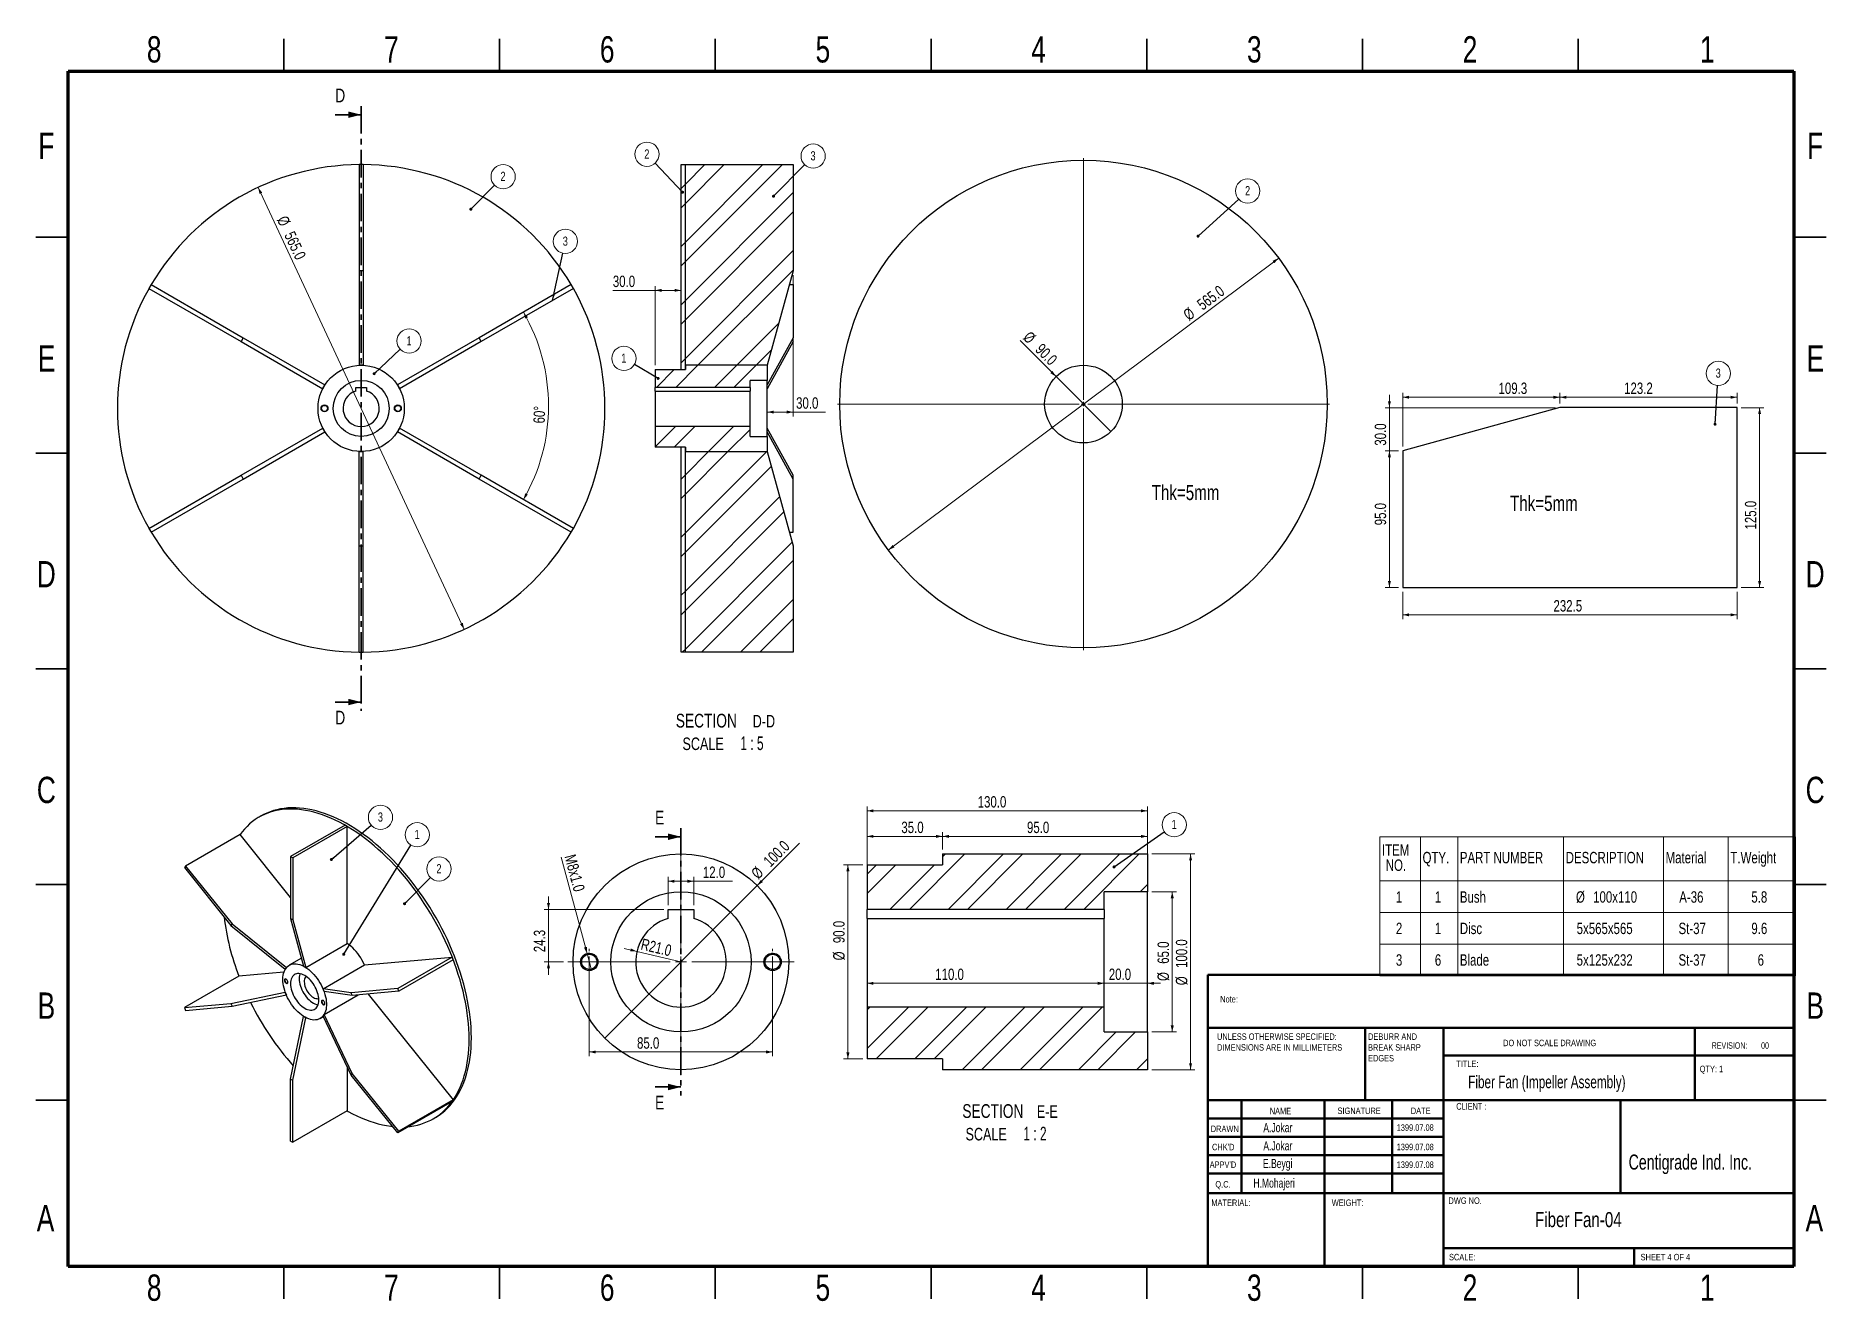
# Paper-space layout 'Sheet4' of a CAD drawing. Header units: millimetres. Extents: x 2 to 418, y 2 to 295.
import ezdxf

# ---------------------------------------------------------------- set-up
doc = ezdxf.new("R2010")
doc.units = ezdxf.units.MM
doc.linetypes.add('CENTER', pattern=[10.16, 6.35, -1.27, 1.27, -1.27])
doc.styles.add('SLDTEXTSTYLE0', font='TXT', dxfattribs={"width": 0.75})
doc.styles.add('SLDTEXTSTYLE1', font='TXT', dxfattribs={"width": 0.686449})
doc.styles.add('SLDTEXTSTYLE2', font='TXT', dxfattribs={"width": 0.652778})
doc.styles.add('SLDTEXTSTYLE3', font='TXT', dxfattribs={"width": 0.6875})
doc.styles.add('SLDTEXTSTYLE4', font='TXT', dxfattribs={"width": 0.7})
doc.styles.add('SLDTEXTSTYLE6', font='TXT', dxfattribs={"width": 0.65})
doc.dimstyles.new('SLDDIMSTYLE1', dxfattribs={"dimtxt": 0.18, "dimasz": 0.7, "dimexe": 0, "dimexo": 0.0625, "dimgap": 0, "dimtad": 0, "dimtih": 1, "dimtoh": 1, "dimdec": 0, "dimrnd": 1e-09, "dimzin": 0, "dimdsep": 46, "dimtxsty": 'Standard', "dimblk1": 'DOT', "dimblk2": 'DOT', "dimsah": 1, "dimcen": 0.09, "dimadec": 0, "dimazin": 0, "dimtfac": 0.7, "dimtdec": 0, "dimtofl": 0, "dimtmove": 0, "dimatfit": 3, "dimldrblk": 'DOT', "dimfxl": 0, "dimfrac": 2, "dimtolj": 1, "dimtzin": 0, "dimarcsym": 0})
doc.dimstyles.new('SLDDIMSTYLE28', dxfattribs={"dimtxt": 2.645833, "dimasz": 1.5, "dimexe": 0, "dimexo": 0.0625, "dimgap": 0.661458, "dimtad": 1, "dimdec": 1, "dimlfac": 5, "dimrnd": 1e-09, "dimzin": 4, "dimdsep": 46, "dimtxsty": 'SLDTEXTSTYLE0', "dimsah": 1, "dimcen": 0.09, "dimadec": 0, "dimazin": 1, "dimtfac": 1, "dimtdec": 1, "dimtofl": 0, "dimtmove": 0, "dimatfit": 3, "dimfxl": 0, "dimfrac": 2, "dimtolj": 1, "dimtzin": 12, "dimarcsym": 0})
doc.dimstyles.new('SLDDIMSTYLE30', dxfattribs={"dimtxt": 2.645833, "dimasz": 1.5, "dimexe": 0, "dimexo": 0.0625, "dimgap": 0.661458, "dimtad": 1, "dimdec": 1, "dimlfac": 5, "dimrnd": 1e-09, "dimzin": 4, "dimdsep": 46, "dimtxsty": 'SLDTEXTSTYLE0', "dimblk1": 'NONE', "dimsah": 1, "dimcen": 0, "dimadec": 0, "dimazin": 1, "dimtfac": 1, "dimtdec": 1, "dimtmove": 0, "dimatfit": 3, "dimldrblk": 'NONE', "dimfxl": 0, "dimfrac": 2, "dimtolj": 1, "dimtzin": 12, "dimarcsym": 0})
doc.dimstyles.new('SLDDIMSTYLE34', dxfattribs={"dimtxt": 2.645833, "dimasz": 1.5, "dimexe": 0, "dimexo": 0.0625, "dimgap": 0.661458, "dimtad": 1, "dimdec": 1, "dimlfac": 3, "dimrnd": 1e-09, "dimzin": 4, "dimdsep": 46, "dimtxsty": 'SLDTEXTSTYLE0', "dimsah": 1, "dimcen": 0.09, "dimadec": 0, "dimazin": 1, "dimtfac": 1, "dimtdec": 1, "dimtofl": 0, "dimtmove": 0, "dimatfit": 3, "dimfxl": 0, "dimfrac": 2, "dimtolj": 1, "dimtzin": 12, "dimarcsym": 0})
doc.dimstyles.new('SLDDIMSTYLE37', dxfattribs={"dimtxt": 2.645833, "dimasz": 1.5, "dimexe": 0, "dimexo": 0.0625, "dimgap": 0.661458, "dimtad": 1, "dimdec": 1, "dimlfac": 5, "dimrnd": 1e-09, "dimzin": 4, "dimdsep": 46, "dimtxsty": 'SLDTEXTSTYLE0', "dimsah": 1, "dimcen": 0, "dimadec": 0, "dimazin": 1, "dimtfac": 1, "dimtdec": 1, "dimtmove": 0, "dimatfit": 3, "dimfxl": 0, "dimfrac": 2, "dimtolj": 1, "dimtzin": 12, "dimarcsym": 0})
doc.dimstyles.new('SLDDIMSTYLE38', dxfattribs={"dimtxt": 2.645833, "dimasz": 1.5, "dimexe": 0, "dimexo": 0.0625, "dimgap": 0.661458, "dimtad": 1, "dimdec": 4, "dimlfac": 5, "dimzin": 12, "dimdsep": 46, "dimtxsty": 'SLDTEXTSTYLE0', "dimsah": 1, "dimcen": 0.09, "dimazin": 3, "dimtfac": 1, "dimtofl": 0, "dimtmove": 0, "dimatfit": 3, "dimfxl": 0, "dimfrac": 2, "dimtolj": 1, "dimtzin": 12, "dimarcsym": 0})
doc.dimstyles.new('SLDDIMSTYLE39', dxfattribs={"dimtxt": 0.18, "dimasz": 1.5, "dimexe": 0, "dimexo": 0.0625, "dimgap": 0, "dimtad": 0, "dimtih": 1, "dimtoh": 1, "dimdec": 0, "dimrnd": 1e-09, "dimzin": 0, "dimdsep": 46, "dimtxsty": 'Standard', "dimsah": 1, "dimcen": 0.09, "dimadec": 0, "dimazin": 0, "dimtfac": 1.5, "dimtdec": 0, "dimtofl": 0, "dimtmove": 0, "dimatfit": 3, "dimfxl": 0, "dimfrac": 2, "dimtolj": 1, "dimtzin": 0, "dimarcsym": 0})
doc.dimstyles.new('SLDDIMSTYLE4', dxfattribs={"dimtxt": 2.645833, "dimasz": 1.5, "dimexe": 0, "dimexo": 0.0625, "dimgap": 0.661458, "dimtad": 1, "dimdec": 1, "dimlfac": 2, "dimrnd": 1e-09, "dimzin": 4, "dimdsep": 46, "dimtxsty": 'SLDTEXTSTYLE0', "dimsah": 1, "dimcen": 0.09, "dimadec": 0, "dimazin": 1, "dimtfac": 1, "dimtdec": 1, "dimtofl": 0, "dimtmove": 0, "dimatfit": 3, "dimfxl": 0, "dimfrac": 2, "dimtolj": 1, "dimtzin": 12, "dimarcsym": 0})
doc.dimstyles.new('SLDDIMSTYLE40', dxfattribs={"dimtxt": 2.645833, "dimasz": 1.5, "dimexe": 0, "dimexo": 0.0625, "dimgap": 0.661458, "dimtad": 1, "dimdec": 1, "dimlfac": 3, "dimrnd": 1e-09, "dimzin": 12, "dimdsep": 46, "dimtxsty": 'SLDTEXTSTYLE0', "dimsah": 1, "dimcen": 0.09, "dimadec": 0, "dimazin": 3, "dimtfac": 1, "dimtdec": 1, "dimtofl": 0, "dimtmove": 0, "dimatfit": 3, "dimfxl": 0, "dimfrac": 2, "dimtolj": 1, "dimtzin": 12, "dimarcsym": 0})
doc.dimstyles.new('SLDDIMSTYLE41', dxfattribs={"dimtxt": 2.645833, "dimasz": 1.5, "dimexe": 0, "dimexo": 0.0625, "dimgap": 0.661458, "dimtad": 1, "dimdec": 1, "dimlfac": 3, "dimrnd": 1e-09, "dimzin": 4, "dimdsep": 46, "dimtxsty": 'SLDTEXTSTYLE0', "dimsah": 1, "dimcen": 0.09, "dimadec": 0, "dimazin": 1, "dimtfac": 1, "dimtdec": 1, "dimtmove": 0, "dimatfit": 0, "dimfxl": 0, "dimfrac": 2, "dimtolj": 1, "dimtzin": 12, "dimarcsym": 0})
doc.dimstyles.new('SLDDIMSTYLE42', dxfattribs={"dimtxt": 2.645833, "dimasz": 1.5, "dimexe": 0, "dimexo": 0.0625, "dimgap": 0.661458, "dimtad": 1, "dimdec": 1, "dimlfac": 2, "dimrnd": 1e-09, "dimzin": 12, "dimdsep": 46, "dimtxsty": 'SLDTEXTSTYLE0', "dimsah": 1, "dimcen": 0.09, "dimadec": 0, "dimazin": 3, "dimtfac": 1, "dimtdec": 1, "dimtmove": 0, "dimatfit": 0, "dimfxl": 0, "dimfrac": 2, "dimtolj": 1, "dimtzin": 12, "dimarcsym": 0})
doc.dimstyles.new('SLDDIMSTYLE43', dxfattribs={"dimtxt": 2.645833, "dimasz": 1.5, "dimexe": 0, "dimexo": 0.0625, "dimgap": 0.661458, "dimtad": 1, "dimdec": 1, "dimlfac": 2, "dimrnd": 1e-09, "dimzin": 4, "dimdsep": 46, "dimtxsty": 'SLDTEXTSTYLE0', "dimsah": 1, "dimcen": 0, "dimadec": 0, "dimazin": 1, "dimtfac": 1, "dimtdec": 1, "dimtofl": 0, "dimtmove": 0, "dimatfit": 3, "dimfxl": 0, "dimfrac": 2, "dimtolj": 1, "dimtzin": 12, "dimarcsym": 0})
doc.dimstyles.new('SLDDIMSTYLE44', dxfattribs={"dimtxt": 2.645833, "dimasz": 1.5, "dimexe": 0, "dimexo": 0.0625, "dimgap": 0.661458, "dimtad": 1, "dimdec": 1, "dimlfac": 2, "dimrnd": 1e-09, "dimzin": 4, "dimdsep": 46, "dimtxsty": 'SLDTEXTSTYLE0', "dimblk1": 'NONE', "dimsah": 1, "dimcen": 0, "dimadec": 0, "dimazin": 1, "dimtfac": 1, "dimtdec": 1, "dimtmove": 0, "dimatfit": 3, "dimldrblk": 'NONE', "dimfxl": 0, "dimfrac": 2, "dimtolj": 1, "dimtzin": 12, "dimarcsym": 0})
doc.dimstyles.new('SLDDIMSTYLE45', dxfattribs={"dimtxt": 2.645833, "dimasz": 1.5, "dimexe": 0, "dimexo": 0.0625, "dimgap": 0.661458, "dimtad": 1, "dimdec": 1, "dimlfac": 2, "dimrnd": 1e-09, "dimzin": 4, "dimdsep": 46, "dimtxsty": 'SLDTEXTSTYLE0', "dimsah": 1, "dimcen": 0.09, "dimadec": 0, "dimazin": 1, "dimtfac": 1, "dimtdec": 1, "dimtmove": 0, "dimatfit": 0, "dimfxl": 0, "dimfrac": 2, "dimtolj": 1, "dimtzin": 12, "dimarcsym": 0})
doc.dimstyles.new('SLDDIMSTYLE6', dxfattribs={"dimtxt": 2.645833, "dimasz": 1.5, "dimexe": 0, "dimexo": 0.0625, "dimgap": 0.661458, "dimtad": 1, "dimdec": 1, "dimlfac": 2, "dimrnd": 1e-09, "dimzin": 4, "dimdsep": 46, "dimtxsty": 'SLDTEXTSTYLE0', "dimblk1": 'NONE', "dimsah": 1, "dimcen": 0, "dimadec": 0, "dimazin": 1, "dimtfac": 1, "dimtdec": 1, "dimtmove": 0, "dimatfit": 3, "dimldrblk": 'NONE', "dimfxl": 0, "dimfrac": 2, "dimtolj": 1, "dimtzin": 12, "dimarcsym": 0})

psp = doc.layouts.new('Sheet4')

# ---------------------------------------------------------------- texts
at = {"color": 7, "linetype": 'Continuous', "lineweight": 0}
for s, insert, char_height, attachment_point, style in [('8', (29.938617, 295.11369), 6.096, 2, 'SLDTEXTSTYLE0'), ('7', (84.938617, 295.11369), 6.096, 2, 'SLDTEXTSTYLE0'), ('6', (134.938617, 295.11369), 6.096, 2, 'SLDTEXTSTYLE0'), ('5', (184.938617, 295.11369), 6.096, 2, 'SLDTEXTSTYLE0'), ('4', (234.938617, 295.11369), 6.096, 2, 'SLDTEXTSTYLE0'), ('3', (284.938617, 295.11369), 6.096, 2, 'SLDTEXTSTYLE0'), ('2', (334.938617, 295.11369), 6.096, 2, 'SLDTEXTSTYLE0'), ('1', (389.938617, 295.11369), 6.096, 2, 'SLDTEXTSTYLE0'), ('F', (4.9365, 272.72569), 6.096, 2, 'SLDTEXTSTYLE0'), ('F', (414.9365, 272.72569), 6.096, 2, 'SLDTEXTSTYLE0'), ('E', (5.010583, 223.47569), 6.096, 2, 'SLDTEXTSTYLE0'), ('E', (415.010583, 223.47569), 6.096, 2, 'SLDTEXTSTYLE0'), ('Thk=5mm', (261.150375, 191.103419), 3.5, 1, 'SLDTEXTSTYLE0'), ('Thk=5mm', (344.211584, 188.609552), 3.5, 1, 'SLDTEXTSTYLE0'), ('D', (4.93015, 173.47569), 6.096, 2, 'SLDTEXTSTYLE0'), ('D', (414.93015, 173.47569), 6.096, 2, 'SLDTEXTSTYLE0'), ('C', (4.9365, 123.47569), 6.096, 2, 'SLDTEXTSTYLE0'), ('C', (414.9365, 123.47569), 6.096, 2, 'SLDTEXTSTYLE0'), ('B', (4.953433, 73.47569), 6.096, 2, 'SLDTEXTSTYLE0'), ('Note:', (277.03228, 72.666299), 1.5, 1, 'SLDTEXTSTYLE0'), ('B', (414.953433, 73.47569), 6.096, 2, 'SLDTEXTSTYLE0'), ('DO NOT SCALE DRAWING', (342.614641, 62.532994), 1.5, 1, 'SLDTEXTSTYLE0'), ('REVISION:       00', (390.95489, 61.934773), 1.5, 1, 'SLDTEXTSTYLE2'), ('TITLE:', (331.759515, 57.683927), 1.5, 1, 'SLDTEXTSTYLE0'), ('Fiber Fan (Impeller Assembly)', (334.514529, 54.203303), 2.91041667, 1, 'SLDTEXTSTYLE4'), ('QTY: 1', (388.178664, 56.503091), 1.5, 1, 'SLDTEXTSTYLE0'), ('NAME', (288.522239, 46.751483), 1.5, 1, 'SLDTEXTSTYLE0'), ('SIGNATURE', (304.233588, 46.811756), 1.5, 1, 'SLDTEXTSTYLE0'), ('DATE', (321.217826, 46.811756), 1.5, 1, 'SLDTEXTSTYLE0'), ('CLIENT :', (331.759515, 47.885269), 1.5875, 1, 'SLDTEXTSTYLE4'), ('DRAWN', (274.843363, 42.634781), 1.5, 1, 'SLDTEXTSTYLE1'), ('A.Jokar', (287.033238, 43.219213), 2.1166667, 1, 'SLDTEXTSTYLE4'), ('1399.07.08', (317.943649, 42.916931), 1.5, 1, 'SLDTEXTSTYLE0'), ("CHK'D", (275.139222, 38.411853), 1.5, 1, 'SLDTEXTSTYLE0'), ('A.Jokar', (287.033238, 38.996284), 2.1166667, 1, 'SLDTEXTSTYLE4'), ('1399.07.08', (317.943649, 38.425533), 1.5, 1, 'SLDTEXTSTYLE0'), ("APPV'D", (274.601722, 34.315867), 1.5, 1, 'SLDTEXTSTYLE0'), ('E.Beygi', (286.947004, 34.900298), 2.1166667, 1, 'SLDTEXTSTYLE4'), ('1399.07.08', (317.943649, 34.315867), 1.5, 1, 'SLDTEXTSTYLE0'), ('Centigrade Ind. Inc.', (371.707574, 35.923416), 3.5, 1, 'SLDTEXTSTYLE4'), ('Q.C.', (275.915394, 29.775636), 1.5, 1, 'SLDTEXTSTYLE0'), ('H.Mohajeri', (284.734303, 30.360067), 2.1166667, 1, 'SLDTEXTSTYLE4'), ('MATERIAL:', (274.975238, 25.504662), 1.5, 1, 'SLDTEXTSTYLE0'), ('WEIGHT:', (302.893607, 25.503246), 1.4986, 1, 'SLDTEXTSTYLE0'), ('DWG NO.', (329.953002, 25.986056), 1.5, 1, 'SLDTEXTSTYLE0'), ('A', (4.756583, 24.22569), 6.096, 2, 'SLDTEXTSTYLE0'), ('Fiber Fan-04', (350.004068, 22.58973), 3.5, 1, 'SLDTEXTSTYLE0'), ('A', (414.756583, 24.22569), 6.096, 2, 'SLDTEXTSTYLE0'), ('SCALE:', (330.073966, 12.900087), 1.5, 1, 'SLDTEXTSTYLE0'), ('SHEET 4 OF 4', (374.478294, 12.900087), 1.5, 1, 'SLDTEXTSTYLE3'), ('8', (29.938617, 8.11369), 6.096, 2, 'SLDTEXTSTYLE0'), ('7', (84.938617, 8.11369), 6.096, 2, 'SLDTEXTSTYLE0'), ('6', (134.938617, 8.11369), 6.096, 2, 'SLDTEXTSTYLE0'), ('5', (184.938617, 8.11369), 6.096, 2, 'SLDTEXTSTYLE0'), ('4', (234.938617, 8.11369), 6.096, 2, 'SLDTEXTSTYLE0'), ('3', (284.938617, 8.11369), 6.096, 2, 'SLDTEXTSTYLE0'), ('2', (334.938617, 8.11369), 6.096, 2, 'SLDTEXTSTYLE0'), ('1', (389.938617, 8.11369), 6.096, 2, 'SLDTEXTSTYLE0')]:
    psp.add_mtext(s, dxfattribs=dict(at, insert=insert, char_height=char_height, attachment_point=attachment_point, style=style))
at = {"color": 7, "linetype": 'Continuous', "char_height": 3.175, "attachment_point": 1, "style": 'SLDTEXTSTYLE0'}
for s, insert in [('D', (71.917388, 282.955825)), ('D', (71.917388, 138.776547)), ('E', (146.04285, 115.621267)), ('E', (146.04285, 49.56199))]:
    psp.add_mtext(s, dxfattribs=dict(at, insert=insert))

# ---------------------------------------------------------------- blocks, each defined once
blk = doc.blocks.new('SW_NOTE_69')
at = {"color": 0, "linetype": 'Continuous', "lineweight": 0, "char_height": 1.5, "attachment_point": 1, "style": 'SLDTEXTSTYLE0'}
for s, insert in [('UNLESS OTHERWISE SPECIFIED:', (0, 1.93)), ('DIMENSIONS ARE IN MILLIMETERS', (0, -0.57))]:
    blk.add_mtext(s, dxfattribs=dict(at, insert=insert))
blk = doc.blocks.new('SW_NOTE_70')
at = {"color": 0, "linetype": 'Continuous', "lineweight": 0, "char_height": 1.5, "attachment_point": 1, "style": 'SLDTEXTSTYLE0'}
for s, insert in [('DEBURR AND', (0, 1.93)), ('BREAK SHARP', (0, -0.57)), ('EDGES', (0, -3.07))]:
    blk.add_mtext(s, dxfattribs=dict(at, insert=insert))
blk = doc.blocks.new('SW_TABLEANNOTATION_2')
at = {"color": 0, "linetype": 'Continuous', "lineweight": 0}
for p, q in [((0, 0), (0, -32.17)), ((96.35, 0), (0, 0)), ((96.35, -32.17), (96.35, 0)), ((9.41, 0), (9.41, -10.19)), ((18.05, 0), (18.05, -10.19)), ((42.59, 0), (42.59, -10.19)), ((65.74, 0), (65.74, -10.19)), ((80.77, 0), (80.77, -10.19)), ((0, -10.19), (96.35, -10.19)), ((9.41, -10.19), (9.41, -32.17)), ((18.05, -10.19), (18.05, -32.17)), ((42.59, -10.19), (42.59, -32.17)), ((65.74, -10.19), (65.74, -32.17)), ((80.77, -10.19), (80.77, -32.17)), ((0, -17.51), (96.35, -17.51)), ((0, -24.84), (96.35, -24.84)), ((0, -32.17), (96.35, -32.17))]:
    blk.add_line(p, q, dxfattribs=at)
at = {"color": 0, "linetype": 'Continuous', "lineweight": 0, "attachment_point": 1, "style": 'SLDTEXTSTYLE0'}
for s, insert, char_height in [('ITEM', (0.5, -1.68), 2.646), ('QTY.', (9.91, -3.45), 2.646), ('PART NUMBER', (18.55, -3.45), 2.6458), ('DESCRIPTION', (43.09, -3.45), 2.6458), ('Material', (66.24, -3.45), 2.646), ('T.Weight', (81.27, -3.45), 2.646), ('NO.', (1.38, -5.21), 2.646), ('Bush', (18.55, -12.58), 2.646), ('1', (3.73, -12.58), 2.65), ('1', (12.75, -12.58), 2.65), ('%%c', (45.46, -12.58), 2.646), ('100x110', (49.45, -12.58), 2.646), ('A-36', (69.41, -12.58), 2.646), ('5.8', (86.12, -12.58), 2.646), ('2', (3.73, -19.86), 2.65), ('1', (12.75, -19.86), 2.65), ('Disc', (18.55, -19.86), 2.646), ('5x565x565', (45.63, -19.86), 2.646), ('St-37', (69.24, -19.86), 2.646), ('9.6', (86.12, -19.86), 2.646), ('3', (3.73, -27.18), 2.65), ('6', (12.75, -27.18), 2.65), ('Blade', (18.55, -27.18), 2.646), ('5x125x232', (45.63, -27.18), 2.646), ('St-37', (69.24, -27.18), 2.646), ('6', (87.58, -27.18), 2.65)]:
    blk.add_mtext(s, dxfattribs=dict(at, insert=insert, char_height=char_height))
blk = doc.blocks.new('_D_127')
at = {"color": 7, "linetype": 'Continuous', "lineweight": 18}
blk.add_line((54.04, 260.06), (101.79, 157.64), dxfattribs=at)
for points in [[(54.04, 260.06), (54.36, 258.55), (54.99, 258.85)], [(101.79, 157.64), (101.48, 159.15), (100.84, 158.85)]]:
    blk.add_solid(points, dxfattribs=at)
at = {"color": 7, "linetype": 'Continuous', "lineweight": 18, "char_height": 2.646, "attachment_point": 1, "rotation": 294.9974, "style": 'SLDTEXTSTYLE0'}
for s, insert in [('%%c', (60.73, 253.78)), ('565.0', (62.42, 250.16))]:
    blk.add_mtext(s, dxfattribs=dict(at, insert=insert))
blk = doc.blocks.new('_D_128')
at = {"color": 7, "linetype": 'Continuous', "lineweight": 18}
blk.add_arc((77.92, 209.43), 43.43, 330, 30, dxfattribs=at)
for points in [[(115.53, 231.14), (115.95, 229.66), (116.56, 230)], [(115.53, 187.71), (116.56, 188.86), (115.95, 189.19)]]:
    blk.add_solid(points, dxfattribs=at)
at = {"color": 7, "linetype": 'Continuous', "lineweight": 18, "insert": (117.82, 205.42), "char_height": 2.646, "attachment_point": 1, "rotation": 88.0743, "style": 'SLDTEXTSTYLE0'}
blk.add_mtext('60°', dxfattribs=at)
blk = doc.blocks.new('SW_NOTE_71')
at = {"color": 0, "linetype": 'Continuous', "lineweight": 0}
blk.add_circle((1.98, 2), 2.81, dxfattribs=at)
at = {"color": 0, "linetype": 'Continuous', "lineweight": 0, "insert": (1.96, 3.12), "char_height": 2.12, "attachment_point": 2, "style": 'SLDTEXTSTYLE0'}
blk.add_mtext('2', dxfattribs=at)
blk = doc.blocks.new('_DOT')
at = {"color": 0, "linetype": 'ByBlock', "lineweight": -2}
blk.add_line((-0.5, 0), (-1, 0), dxfattribs=at)
at = {"color": 0, "linetype": 'ByBlock', "const_width": 0.5}
blk.add_lwpolyline([(-0.25, 0, 1), (0.25, 0, 1)], format="xyb", close=True, dxfattribs=at)
blk = doc.blocks.new('SW_NOTE_72')
at = {"color": 0, "linetype": 'Continuous', "lineweight": 0}
blk.add_circle((2.05, 1.92), 2.81, dxfattribs=at)
at = {"color": 0, "linetype": 'Continuous', "lineweight": 0, "insert": (2.03, 3.04), "char_height": 2.12, "attachment_point": 2, "style": 'SLDTEXTSTYLE0'}
blk.add_mtext('1', dxfattribs=at)
blk = doc.blocks.new('SW_NOTE_73')
at = {"color": 0, "linetype": 'Continuous', "lineweight": 0}
blk.add_circle((0.6, 2.75), 2.81, dxfattribs=at)
at = {"color": 0, "linetype": 'Continuous', "lineweight": 0, "insert": (0.58, 3.86), "char_height": 2.12, "attachment_point": 2, "style": 'SLDTEXTSTYLE0'}
blk.add_mtext('3', dxfattribs=at)
blk = doc.blocks.new('_D_129')
at = {"color": 7, "linetype": 'Continuous', "lineweight": 18}
for p, q in [((146.06, 218.85), (146.06, 237.21)), ((146.06, 236.21), (136.25, 236.21)), ((146.06, 236.21), (152.06, 236.21))]:
    blk.add_line(p, q, dxfattribs=at)
for points in [[(146.06, 236.21), (147.56, 235.86), (147.56, 236.56)], [(152.06, 236.21), (150.56, 236.56), (150.56, 235.86)]]:
    blk.add_solid(points, dxfattribs=at)
at = {"color": 7, "linetype": 'Continuous', "lineweight": 18, "insert": (136.25, 239.62), "char_height": 2.646, "attachment_point": 1, "style": 'SLDTEXTSTYLE0'}
blk.add_mtext('30.0', dxfattribs=at)
blk = doc.blocks.new('_D_130')
at = {"color": 7, "linetype": 'Continuous', "lineweight": 18}
for p, q in [((178.06, 239.72), (178.06, 207)), ((172.06, 208), (178.06, 208)), ((178.06, 208), (185.57, 208))]:
    blk.add_line(p, q, dxfattribs=at)
for points in [[(172.06, 208), (173.56, 207.65), (173.56, 208.35)], [(178.06, 208), (176.56, 208.35), (176.56, 207.65)]]:
    blk.add_solid(points, dxfattribs=at)
at = {"color": 7, "linetype": 'Continuous', "lineweight": 18, "insert": (178.73, 211.42), "char_height": 2.646, "attachment_point": 1, "style": 'SLDTEXTSTYLE0'}
blk.add_mtext('30.0', dxfattribs=at)
blk = doc.blocks.new('SW_NOTE_74')
at = {"color": 0, "linetype": 'Continuous', "lineweight": 0, "attachment_point": 2}
for s, insert, char_height, style in [('SECTION', (8.68, 4.09), 3.175, 'SLDTEXTSTYLE0'), ('D-D', (22.02, 3.83), 2.91, 'SLDTEXTSTYLE0'), ('SCALE', (7.94, -1.4), 2.91, 'SLDTEXTSTYLE0'), ('1 : 5', (19.26, -1.14), 3.175, 'SLDTEXTSTYLE6')]:
    blk.add_mtext(s, dxfattribs=dict(at, insert=insert, char_height=char_height, style=style))
blk = doc.blocks.new('SW_NOTE_75')
at = {"color": 0, "linetype": 'Continuous', "lineweight": 0}
blk.add_circle((1.97, 2), 2.81, dxfattribs=at)
at = {"color": 0, "linetype": 'Continuous', "lineweight": 0, "insert": (1.95, 3.12), "char_height": 2.12, "attachment_point": 2, "style": 'SLDTEXTSTYLE0'}
blk.add_mtext('3', dxfattribs=at)
blk = doc.blocks.new('SW_NOTE_76')
at = {"color": 0, "linetype": 'Continuous', "lineweight": 0}
blk.add_circle((-2.43, 1.42), 2.81, dxfattribs=at)
at = {"color": 0, "linetype": 'Continuous', "lineweight": 0, "insert": (-2.45, 2.53), "char_height": 2.12, "attachment_point": 2, "style": 'SLDTEXTSTYLE0'}
blk.add_mtext('1', dxfattribs=at)
blk = doc.blocks.new('SW_NOTE_77')
at = {"color": 0, "linetype": 'Continuous', "lineweight": 0}
blk.add_circle((-1.92, 2.05), 2.81, dxfattribs=at)
at = {"color": 0, "linetype": 'Continuous', "lineweight": 0, "insert": (-1.94, 3.17), "char_height": 2.12, "attachment_point": 2, "style": 'SLDTEXTSTYLE0'}
blk.add_mtext('2', dxfattribs=at)
blk = doc.blocks.new('SW_NOTE_78')
at = {"color": 0, "linetype": 'Continuous', "lineweight": 0}
blk.add_circle((1.98, 2), 2.81, dxfattribs=at)
at = {"color": 0, "linetype": 'Continuous', "lineweight": 0, "insert": (1.96, 3.11), "char_height": 2.12, "attachment_point": 2, "style": 'SLDTEXTSTYLE0'}
blk.add_mtext('2', dxfattribs=at)
blk = doc.blocks.new('SW_NOTE_79')
at = {"color": 0, "linetype": 'Continuous', "lineweight": 0}
blk.add_circle((2.13, 1.83), 2.81, dxfattribs=at)
at = {"color": 0, "linetype": 'Continuous', "lineweight": 0, "insert": (2.11, 2.95), "char_height": 2.12, "attachment_point": 2, "style": 'SLDTEXTSTYLE0'}
blk.add_mtext('3', dxfattribs=at)
blk = doc.blocks.new('SW_NOTE_80')
at = {"color": 0, "linetype": 'Continuous', "lineweight": 0}
blk.add_circle((1.47, 2.39), 2.81, dxfattribs=at)
at = {"color": 0, "linetype": 'Continuous', "lineweight": 0, "insert": (1.45, 3.51), "char_height": 2.12, "attachment_point": 2, "style": 'SLDTEXTSTYLE0'}
blk.add_mtext('1', dxfattribs=at)
blk = doc.blocks.new('_D_131')
at = {"color": 7, "linetype": 'Continuous', "lineweight": 18}
blk.add_line((290.59, 243.69), (200.1, 176.01), dxfattribs=at)
for points in [[(290.59, 243.69), (289.18, 243.07), (289.6, 242.51)], [(200.1, 176.01), (201.51, 176.63), (201.09, 177.19)]]:
    blk.add_solid(points, dxfattribs=at)
at = {"color": 7, "linetype": 'Continuous', "lineweight": 18, "char_height": 2.646, "attachment_point": 1, "rotation": 36.7906, "style": 'SLDTEXTSTYLE0'}
for s, insert in [('565.0', (271.38, 233.58)), ('%%c', (268.18, 231.18))]:
    blk.add_mtext(s, dxfattribs=dict(at, insert=insert))
blk = doc.blocks.new('_D_132')
at = {"color": 7, "linetype": 'Continuous', "lineweight": 18}
for q in [(230.63, 224.56), (251.71, 203.49)]:
    blk.add_line((238.98, 216.22), q, dxfattribs=at)
blk.add_solid([(238.98, 216.22), (238.17, 217.52), (237.67, 217.03)], dxfattribs=at)
at = {"color": 7, "linetype": 'Continuous', "lineweight": 18, "char_height": 2.646, "attachment_point": 1, "rotation": 315, "style": 'SLDTEXTSTYLE0'}
for s, insert in [('%%c', (233.03, 226.96)), ('90.0', (235.85, 224.14))]:
    blk.add_mtext(s, dxfattribs=dict(at, insert=insert))
blk = doc.blocks.new('_NONE')
blk = doc.blocks.new('SW_NOTE_81')
at = {"color": 0, "linetype": 'Continuous', "lineweight": 0}
blk.add_circle((2.08, 1.89), 2.81, dxfattribs=at)
at = {"color": 0, "linetype": 'Continuous', "lineweight": 0, "insert": (2.06, 3.01), "char_height": 2.12, "attachment_point": 2, "style": 'SLDTEXTSTYLE0'}
blk.add_mtext('2', dxfattribs=at)
blk = doc.blocks.new('SW_CENTERMARKSYMBOL_27')
at = {"color": 0, "linetype": 'Continuous', "lineweight": 0}
for p, q in [((0, 1), (0, 57)), ((-1, 0), (-57, 0)), ((0, 0), (-0.5, 0)), ((0, 0), (0, 0.5)), ((0, 0), (0, -0.5)), ((0, 0), (0.5, 0)), ((1, 0), (57, 0)), ((0, -1), (0, -57))]:
    blk.add_line(p, q, dxfattribs=at)
blk = doc.blocks.new('_D_133')
at = {"color": 7, "linetype": 'Continuous', "lineweight": 18}
for p, q in [((319.33, 166.36), (319.33, 160.01)), ((396.83, 166.36), (396.83, 160.01)), ((319.33, 161.01), (396.83, 161.01))]:
    blk.add_line(p, q, dxfattribs=at)
for points in [[(319.33, 161.01), (320.83, 160.66), (320.83, 161.36)], [(396.83, 161.01), (395.33, 161.36), (395.33, 160.66)]]:
    blk.add_solid(points, dxfattribs=at)
at = {"color": 7, "linetype": 'Continuous', "lineweight": 18, "insert": (354.29, 164.42), "char_height": 2.646, "attachment_point": 1, "style": 'SLDTEXTSTYLE0'}
blk.add_mtext('232.5', dxfattribs=at)
blk = doc.blocks.new('_D_134')
at = {"color": 7, "linetype": 'Continuous', "lineweight": 18}
for p, q in [((318.33, 199.02), (315.26, 199.02)), ((316.26, 199.02), (316.26, 167.36)), ((318.33, 167.36), (315.26, 167.36))]:
    blk.add_line(p, q, dxfattribs=at)
for points in [[(316.26, 199.02), (315.91, 197.52), (316.61, 197.52)], [(316.26, 167.36), (316.61, 168.86), (315.91, 168.86)]]:
    blk.add_solid(points, dxfattribs=at)
at = {"color": 7, "linetype": 'Continuous', "lineweight": 18, "insert": (312.85, 181.76), "char_height": 2.646, "attachment_point": 1, "rotation": 90, "style": 'SLDTEXTSTYLE0'}
blk.add_mtext('95.0', dxfattribs=at)
blk = doc.blocks.new('_D_135')
at = {"color": 7, "linetype": 'Continuous', "lineweight": 18}
for p, q in [((397.83, 209.02), (403.07, 209.02)), ((402.07, 167.36), (402.07, 209.02)), ((397.83, 167.36), (403.07, 167.36))]:
    blk.add_line(p, q, dxfattribs=at)
for points in [[(402.07, 209.02), (401.72, 207.52), (402.42, 207.52)], [(402.07, 167.36), (402.42, 168.86), (401.72, 168.86)]]:
    blk.add_solid(points, dxfattribs=at)
at = {"color": 7, "linetype": 'Continuous', "lineweight": 18, "insert": (398.66, 180.78), "char_height": 2.646, "attachment_point": 1, "rotation": 90, "style": 'SLDTEXTSTYLE0'}
blk.add_mtext('125.0', dxfattribs=at)
blk = doc.blocks.new('_D_136')
at = {"color": 7, "linetype": 'Continuous', "lineweight": 18}
for p, q in [((355.78, 210.02), (355.78, 212.43)), ((396.83, 210.02), (396.83, 212.43)), ((396.83, 211.43), (355.78, 211.43))]:
    blk.add_line(p, q, dxfattribs=at)
for points in [[(355.78, 211.43), (357.28, 211.08), (357.28, 211.78)], [(396.83, 211.43), (395.33, 211.78), (395.33, 211.08)]]:
    blk.add_solid(points, dxfattribs=at)
at = {"color": 7, "linetype": 'Continuous', "lineweight": 18, "insert": (370.66, 214.84), "char_height": 2.646, "attachment_point": 1, "style": 'SLDTEXTSTYLE0'}
blk.add_mtext('123.2', dxfattribs=at)
blk = doc.blocks.new('_D_137')
at = {"color": 7, "linetype": 'Continuous', "lineweight": 18}
for p, q in [((319.33, 200.02), (319.33, 212.43)), ((355.78, 210.02), (355.78, 212.43)), ((355.78, 211.43), (319.33, 211.43))]:
    blk.add_line(p, q, dxfattribs=at)
for points in [[(319.33, 211.43), (320.83, 211.08), (320.83, 211.78)], [(355.78, 211.43), (354.28, 211.78), (354.28, 211.08)]]:
    blk.add_solid(points, dxfattribs=at)
at = {"color": 7, "linetype": 'Continuous', "lineweight": 18, "insert": (341.55, 214.84), "char_height": 2.646, "attachment_point": 1, "style": 'SLDTEXTSTYLE0'}
blk.add_mtext('109.3', dxfattribs=at)
blk = doc.blocks.new('_D_138')
at = {"color": 7, "linetype": 'Continuous', "lineweight": 18}
for p, q in [((316.26, 209.02), (316.26, 212.02)), ((354.78, 209.02), (315.26, 209.02)), ((316.26, 199.02), (316.26, 209.02)), ((318.33, 199.02), (315.26, 199.02)), ((316.26, 199.02), (316.26, 196.02))]:
    blk.add_line(p, q, dxfattribs=at)
for points in [[(316.26, 209.02), (316.61, 210.52), (315.91, 210.52)], [(316.26, 199.02), (315.91, 197.52), (316.61, 197.52)]]:
    blk.add_solid(points, dxfattribs=at)
at = {"color": 7, "linetype": 'Continuous', "lineweight": 18, "insert": (312.85, 200.21), "char_height": 2.646, "attachment_point": 1, "rotation": 90, "style": 'SLDTEXTSTYLE0'}
blk.add_mtext('30.0', dxfattribs=at)
blk = doc.blocks.new('SW_NOTE_82')
at = {"color": 0, "linetype": 'Continuous', "lineweight": 0}
blk.add_circle((0.18, 2.8), 2.81, dxfattribs=at)
at = {"color": 0, "linetype": 'Continuous', "lineweight": 0, "insert": (0.16, 3.92), "char_height": 2.12, "attachment_point": 2, "style": 'SLDTEXTSTYLE0'}
blk.add_mtext('3', dxfattribs=at)
blk = doc.blocks.new('_D_139')
at = {"color": 7, "linetype": 'Continuous', "lineweight": 18}
for p, q in [((121.34, 92.73), (121.34, 95.73)), ((148.04, 92.73), (120.34, 92.73)), ((121.34, 92.73), (121.34, 80.58)), ((124.79, 80.58), (120.34, 80.58)), ((121.34, 80.58), (121.34, 77.58))]:
    blk.add_line(p, q, dxfattribs=at)
for points in [[(121.34, 92.73), (121.69, 94.23), (120.99, 94.23)], [(121.34, 80.58), (120.99, 79.08), (121.69, 79.08)]]:
    blk.add_solid(points, dxfattribs=at)
at = {"color": 7, "linetype": 'Continuous', "lineweight": 18, "insert": (117.93, 82.82), "char_height": 2.646, "attachment_point": 1, "rotation": 90, "style": 'SLDTEXTSTYLE0'}
blk.add_mtext('24.3', dxfattribs=at)
blk = doc.blocks.new('_D_140')
at = {"color": 7, "linetype": 'Continuous', "lineweight": 18}
for p, q in [((149.04, 93.73), (149.04, 100.26)), ((155.04, 93.73), (155.04, 100.26)), ((149.04, 99.26), (155.04, 99.26)), ((155.04, 99.26), (163.96, 99.26))]:
    blk.add_line(p, q, dxfattribs=at)
for points in [[(149.04, 99.26), (150.54, 98.91), (150.54, 99.61)], [(155.04, 99.26), (153.54, 99.61), (153.54, 98.91)]]:
    blk.add_solid(points, dxfattribs=at)
at = {"color": 7, "linetype": 'Continuous', "lineweight": 18, "insert": (157.12, 102.67), "char_height": 2.646, "attachment_point": 1, "style": 'SLDTEXTSTYLE0'}
blk.add_mtext('12.0', dxfattribs=at)
blk = doc.blocks.new('_D_141')
at = {"color": 7, "linetype": 'Continuous', "lineweight": 18}
for q in [(179.53, 108.06), (134.37, 62.9)]:
    blk.add_line((169.72, 98.25), q, dxfattribs=at)
blk.add_solid([(169.72, 98.25), (171.03, 99.07), (170.53, 99.56)], dxfattribs=at)
at = {"color": 7, "linetype": 'Continuous', "lineweight": 18, "char_height": 2.646, "attachment_point": 1, "rotation": 45, "style": 'SLDTEXTSTYLE0'}
for s, insert in [('100.0', (170.9, 104.25)), ('%%c', (168.07, 101.42))]:
    blk.add_mtext(s, dxfattribs=dict(at, insert=insert))
blk = doc.blocks.new('_D_142')
at = {"color": 7, "linetype": 'Continuous', "lineweight": 18}
for q in [(138.9, 83.68), (152.04, 80.58)]:
    blk.add_line((141.82, 82.99), q, dxfattribs=at)
blk.add_solid([(141.82, 82.99), (140.44, 83.67), (140.28, 82.99)], dxfattribs=at)
at = {"color": 7, "linetype": 'Continuous', "lineweight": 18, "insert": (143.18, 86.04), "char_height": 2.646, "attachment_point": 1, "rotation": 346.7097, "style": 'SLDTEXTSTYLE0'}
blk.add_mtext('R21.0', dxfattribs=at)
blk = doc.blocks.new('_D_143')
at = {"color": 7, "linetype": 'Continuous', "lineweight": 18}
for p, q in [((130.79, 79.58), (130.79, 58.69)), ((173.29, 79.58), (173.29, 58.69)), ((173.29, 59.69), (130.79, 59.69))]:
    blk.add_line(p, q, dxfattribs=at)
for points in [[(130.79, 59.69), (132.29, 59.34), (132.29, 60.04)], [(173.29, 59.69), (171.79, 60.04), (171.79, 59.34)]]:
    blk.add_solid(points, dxfattribs=at)
at = {"color": 7, "linetype": 'Continuous', "lineweight": 18, "insert": (141.86, 63.1), "char_height": 2.646, "attachment_point": 1, "style": 'SLDTEXTSTYLE0'}
blk.add_mtext('85.0', dxfattribs=at)
blk = doc.blocks.new('_D_144')
at = {"color": 7, "linetype": 'Continuous', "lineweight": 18}
for q in [(124.29, 104.84), (131.31, 78.64)]:
    blk.add_line((130.28, 82.51), q, dxfattribs=at)
blk.add_solid([(130.28, 82.51), (130.23, 84.05), (129.55, 83.87)], dxfattribs=at)
at = {"color": 7, "linetype": 'Continuous', "lineweight": 18, "insert": (127.57, 105.72), "char_height": 2.646, "attachment_point": 1, "rotation": 285, "style": 'SLDTEXTSTYLE0'}
blk.add_mtext('M8x1.0', dxfattribs=at)
blk = doc.blocks.new('SW_CENTERMARKSYMBOL_28')
at = {"color": 0, "linetype": 'Continuous', "lineweight": 0}
for p, q in [((0, 2.5), (0, 26.25)), ((-2.5, 0), (-26.25, 0)), ((0, 0), (-1.25, 0)), ((0, 0), (0, 1.25)), ((0, 0), (0, -1.25)), ((0, 0), (1.25, 0)), ((2.5, 0), (26.25, 0)), ((0, -2.5), (0, -26.25))]:
    blk.add_line(p, q, dxfattribs=at)
blk = doc.blocks.new('SW_CENTERMARKSYMBOL_29')
at = {"color": 0, "linetype": 'Continuous', "lineweight": 0}
for p, q in [((-2.5, 0), (-3, 0)), ((0, 0), (-1.25, 0)), ((0, 2.5), (0, 3)), ((0, 0), (0, 1.25)), ((0, 0), (0, -1.25)), ((0, 0), (1.25, 0)), ((2.5, 0), (3, 0)), ((0, -2.5), (0, -3))]:
    blk.add_line(p, q, dxfattribs=at)
blk = doc.blocks.new('SW_CENTERMARKSYMBOL_30')
at = {"color": 0, "linetype": 'Continuous', "lineweight": 0}
for p, q in [((-2.5, 0), (-3, 0)), ((0, 0), (-1.25, 0)), ((0, 2.5), (0, 3)), ((0, 0), (0, 1.25)), ((0, 0), (0, -1.25)), ((0, 0), (1.25, 0)), ((2.5, 0), (3, 0)), ((0, -2.5), (0, -3))]:
    blk.add_line(p, q, dxfattribs=at)
blk = doc.blocks.new('_D_145')
at = {"color": 7, "linetype": 'Continuous', "lineweight": 18}
for p, q in [((195.17, 91.64), (195.17, 116.58)), ((260.17, 97.83), (260.17, 116.58)), ((260.17, 115.58), (195.17, 115.58))]:
    blk.add_line(p, q, dxfattribs=at)
for points in [[(195.17, 115.58), (196.67, 115.23), (196.67, 115.93)], [(260.17, 115.58), (258.67, 115.93), (258.67, 115.23)]]:
    blk.add_solid(points, dxfattribs=at)
at = {"color": 7, "linetype": 'Continuous', "lineweight": 18, "insert": (220.82, 118.99), "char_height": 2.646, "attachment_point": 1, "style": 'SLDTEXTSTYLE0'}
blk.add_mtext('130.0', dxfattribs=at)
blk = doc.blocks.new('_D_146')
at = {"color": 7, "linetype": 'Continuous', "lineweight": 18}
for p, q in [((261.17, 96.83), (266.92, 96.83)), ((265.92, 96.83), (265.92, 64.33)), ((261.17, 64.33), (266.92, 64.33))]:
    blk.add_line(p, q, dxfattribs=at)
for points in [[(265.92, 96.83), (265.57, 95.33), (266.27, 95.33)], [(265.92, 64.33), (266.27, 65.83), (265.57, 65.83)]]:
    blk.add_solid(points, dxfattribs=at)
at = {"color": 7, "linetype": 'Continuous', "lineweight": 18, "char_height": 2.646, "attachment_point": 1, "rotation": 90, "style": 'SLDTEXTSTYLE0'}
for s, insert in [('65.0', (262.51, 80.13)), ('%%c', (262.51, 76.14))]:
    blk.add_mtext(s, dxfattribs=dict(at, insert=insert))
blk = doc.blocks.new('_D_147')
at = {"color": 7, "linetype": 'Continuous', "lineweight": 18}
for p, q in [((194.17, 103.08), (189.74, 103.08)), ((190.74, 103.08), (190.74, 58.08)), ((194.17, 58.08), (189.74, 58.08))]:
    blk.add_line(p, q, dxfattribs=at)
for points in [[(190.74, 103.08), (190.39, 101.58), (191.09, 101.58)], [(190.74, 58.08), (191.09, 59.58), (190.39, 59.58)]]:
    blk.add_solid(points, dxfattribs=at)
at = {"color": 7, "linetype": 'Continuous', "lineweight": 18, "char_height": 2.646, "attachment_point": 1, "rotation": 90, "style": 'SLDTEXTSTYLE0'}
for s, insert in [('90.0', (187.33, 84.91)), ('%%c', (187.33, 80.92))]:
    blk.add_mtext(s, dxfattribs=dict(at, insert=insert))
blk = doc.blocks.new('_D_148')
at = {"color": 7, "linetype": 'Continuous', "lineweight": 18}
for p, q in [((261.17, 105.58), (271.17, 105.58)), ((270.17, 105.58), (270.17, 55.58)), ((261.17, 55.58), (271.17, 55.58))]:
    blk.add_line(p, q, dxfattribs=at)
for points in [[(270.17, 105.58), (269.82, 104.08), (270.52, 104.08)], [(270.17, 55.58), (270.52, 57.08), (269.82, 57.08)]]:
    blk.add_solid(points, dxfattribs=at)
at = {"color": 7, "linetype": 'Continuous', "lineweight": 18, "char_height": 2.646, "attachment_point": 1, "rotation": 90, "style": 'SLDTEXTSTYLE0'}
for s, insert in [('100.0', (266.76, 79.16)), ('%%c', (266.76, 75.16))]:
    blk.add_mtext(s, dxfattribs=dict(at, insert=insert))
blk = doc.blocks.new('_D_149')
at = {"color": 7, "linetype": 'Continuous', "lineweight": 18}
for p, q in [((212.67, 106.58), (212.67, 110.66)), ((212.67, 109.66), (260.17, 109.66)), ((260.17, 106.58), (260.17, 110.66))]:
    blk.add_line(p, q, dxfattribs=at)
for points in [[(212.67, 109.66), (214.17, 109.31), (214.17, 110.01)], [(260.17, 109.66), (258.67, 110.01), (258.67, 109.31)]]:
    blk.add_solid(points, dxfattribs=at)
at = {"color": 7, "linetype": 'Continuous', "lineweight": 18, "insert": (232.25, 113.07), "char_height": 2.646, "attachment_point": 1, "style": 'SLDTEXTSTYLE0'}
blk.add_mtext('95.0', dxfattribs=at)
blk = doc.blocks.new('_D_150')
at = {"color": 7, "linetype": 'Continuous', "lineweight": 18}
for p, q in [((195.17, 104.08), (195.17, 110.66)), ((195.17, 109.66), (212.67, 109.66)), ((212.67, 106.58), (212.67, 110.66))]:
    blk.add_line(p, q, dxfattribs=at)
for points in [[(195.17, 109.66), (196.67, 109.31), (196.67, 110.01)], [(212.67, 109.66), (211.17, 110.01), (211.17, 109.31)]]:
    blk.add_solid(points, dxfattribs=at)
at = {"color": 7, "linetype": 'Continuous', "lineweight": 18, "insert": (203.13, 113.07), "char_height": 2.646, "attachment_point": 1, "style": 'SLDTEXTSTYLE0'}
blk.add_mtext('35.0', dxfattribs=at)
blk = doc.blocks.new('_D_151')
at = {"color": 7, "linetype": 'Continuous', "lineweight": 18}
for p, q in [((250.17, 75.6), (247.17, 75.6)), ((250.17, 71.08), (250.17, 76.6)), ((250.17, 75.6), (260.17, 75.6)), ((260.17, 65.33), (260.17, 76.6)), ((260.17, 75.6), (263.17, 75.6))]:
    blk.add_line(p, q, dxfattribs=at)
for points in [[(250.17, 75.6), (248.67, 75.95), (248.67, 75.25)], [(260.17, 75.6), (261.67, 75.25), (261.67, 75.95)]]:
    blk.add_solid(points, dxfattribs=at)
at = {"color": 7, "linetype": 'Continuous', "lineweight": 18, "insert": (251.21, 79.01), "char_height": 2.646, "attachment_point": 1, "style": 'SLDTEXTSTYLE0'}
blk.add_mtext('20.0', dxfattribs=at)
blk = doc.blocks.new('_D_152')
at = {"color": 7, "linetype": 'Continuous', "lineweight": 18}
blk.add_line((250.17, 75.6), (195.17, 75.6), dxfattribs=at)
for points in [[(195.17, 75.6), (196.67, 75.25), (196.67, 75.95)], [(250.17, 75.6), (248.67, 75.95), (248.67, 75.25)]]:
    blk.add_solid(points, dxfattribs=at)
at = {"color": 7, "linetype": 'Continuous', "lineweight": 18, "insert": (210.99, 79.01), "char_height": 2.646, "attachment_point": 1, "style": 'SLDTEXTSTYLE0'}
blk.add_mtext('110.0', dxfattribs=at)
blk = doc.blocks.new('SW_NOTE_83')
at = {"color": 0, "linetype": 'Continuous', "lineweight": 0, "attachment_point": 2}
for s, insert, char_height, style in [('SECTION', (8.68, 4.09), 3.175, 'SLDTEXTSTYLE0'), ('E-E', (21.3, 3.83), 2.91, 'SLDTEXTSTYLE0'), ('SCALE', (7.13, -1.4), 2.91, 'SLDTEXTSTYLE0'), ('1 : 2', (18.45, -1.14), 3.175, 'SLDTEXTSTYLE6')]:
    blk.add_mtext(s, dxfattribs=dict(at, insert=insert, char_height=char_height, style=style))
blk = doc.blocks.new('SW_NOTE_84')
at = {"color": 0, "linetype": 'Continuous', "lineweight": 0}
blk.add_circle((2.3, 1.61), 2.81, dxfattribs=at)
at = {"color": 0, "linetype": 'Continuous', "lineweight": 0, "insert": (2.28, 2.73), "char_height": 2.12, "attachment_point": 2, "style": 'SLDTEXTSTYLE0'}
blk.add_mtext('1', dxfattribs=at)

# ---------------------------------------------------------------- dimensions: what is measured, and where the dimension line sits
at = {"color": 7, "linetype": 'Continuous', "lineweight": 18}
for p1, p2, dimstyle, picture, middle in [((54.041793, 260.057335), (101.792983, 157.642376), 'SLDDIMSTYLE37', '_D_127', (60.319851, 246.592423)), ((290.592641, 243.688661), (200.098853, 176.013893), 'SLDDIMSTYLE37', '_D_131', (275.392619, 232.321497)), ((251.709708, 203.487316), (238.981786, 216.215238), 'SLDDIMSTYLE30', '_D_132', (234.359909, 220.837135)), ((134.365181, 62.897628), (169.72052, 98.252967), 'SLDDIMSTYLE6', '_D_141', (175.053893, 103.586341))]:
    dim = psp.add_diameter_dim_2p(p1=p1, p2=p2, dimstyle=dimstyle, dxfattribs=at)
    dim.commit()
    dim.dimension.update_dxf_attribs({"geometry": picture, "text_midpoint": middle, "dimtype": 163})
for base, p1, p2, angle, dimstyle, picture, middle in [((178.058229, 208.004381), (172.058229, 198.849855), (178.058229, 240.719295), 0, 'SLDDIMSTYLE28', '_D_130', (182.150929, 208.004381)), ((316.264282, 209.024845), (319.334023, 199.024845), (355.78309, 209.024845), 90, 'SLDDIMSTYLE41', '_D_138', (316.264282, 203.632219)), ((355.78309, 211.432841), (396.834023, 209.024845), (355.78309, 209.024845), 0, 'SLDDIMSTYLE40', '_D_136', (375.05434, 211.432841)), ((402.071131, 209.024845), (396.834023, 167.358178), (396.834023, 209.024845), 90, 'SLDDIMSTYLE34', '_D_135', (402.071131, 185.177087)), ((316.264282, 167.358178), (319.334023, 199.024845), (319.334023, 167.358178), 90, 'SLDDIMSTYLE34', '_D_134', (316.264282, 185.177087)), ((396.834023, 161.014183), (319.334023, 167.358178), (396.834023, 167.358178), 0, 'SLDDIMSTYLE40', '_D_133', (358.692059, 161.014183)), ((121.336872, 80.575298), (149.04285, 92.725298), (125.79285, 80.575298), 90, 'SLDDIMSTYLE42', '_D_139', (121.336872, 86.243415)), ((195.169153, 75.599971), (250.169153, 70.075298), (195.169153, 70.075298), 0, 'SLDDIMSTYLE4', '_D_152', (215.384215, 75.599971))]:
    dim = psp.add_linear_dim(base=base, p1=p1, p2=p2, angle=angle, dimstyle=dimstyle, dxfattribs=at)
    dim.commit()
    dim.dimension.update_dxf_attribs({"geometry": picture, "text_midpoint": middle, "dimtype": 160})
dim = psp.add_angular_dim_2l(base=(121.345781, 209.427206), line1=((105.267133, 225.217588), (126.597823, 237.532868)), line2=((105.767133, 193.348148), (127.097823, 181.032868)), dimstyle='SLDDIMSTYLE38', dxfattribs=at)
dim.commit()
dim.dimension.update_dxf_attribs({"geometry": '_D_128', "text_midpoint": (121.321255, 207.967865), "dimtype": 162})
for base, p1, p2, dimstyle, picture, middle in [((152.058229, 236.210699), (146.058229, 217.849855), (152.058229, 217.849855), 'SLDDIMSTYLE28', '_D_129', (139.665894, 236.210699)), ((319.334023, 211.432841), (355.78309, 209.024845), (319.334023, 199.024845), 'SLDDIMSTYLE40', '_D_137', (345.9447, 211.432841)), ((195.169153, 115.575298), (260.169153, 96.825298), (195.169153, 90.637604), 'SLDDIMSTYLE4', '_D_145', (225.218578, 115.575298)), ((212.669153, 109.655392), (195.169153, 103.075298), (212.669153, 105.575298), 'SLDDIMSTYLE4', '_D_150', (206.545732, 109.655392)), ((260.169153, 109.655392), (212.669153, 105.575298), (260.169153, 105.575298), 'SLDDIMSTYLE4', '_D_149', (235.665714, 109.655392)), ((155.04285, 99.263163), (149.04285, 92.725298), (155.04285, 92.725298), 'SLDDIMSTYLE4', '_D_140', (160.540788, 99.263163)), ((130.79285, 59.686546), (173.29285, 80.575298), (130.79285, 80.575298), 'SLDDIMSTYLE4', '_D_143', (145.281369, 59.686546)), ((260.169153, 75.599971), (250.169153, 70.075298), (260.169153, 64.325298), 'SLDDIMSTYLE45', '_D_151', (254.625384, 75.599971))]:
    dim = psp.add_linear_dim(base=base, p1=p1, p2=p2, dimstyle=dimstyle, dxfattribs=at)
    dim.commit()
    dim.dimension.update_dxf_attribs({"geometry": picture, "text_midpoint": middle, "dimtype": 160})
dim = psp.add_diameter_dim_2p(p1=(131.310488, 78.643446), p2=(130.275212, 82.507149), text='M8x1.0', dimstyle='SLDDIMSTYLE44', override={"dimpost": '<>'}, dxfattribs=at)
dim.commit()
dim.dimension.update_dxf_attribs({"geometry": '_D_144', "text_midpoint": (125.785462, 99.263173), "dimtype": 163})
for base, p1, p2, picture, middle in [((270.169153, 55.575298), (260.169153, 105.575298), (260.169153, 55.575298), '_D_148', (270.169153, 81.556205)), ((190.744946, 58.075298), (195.169153, 103.075298), (195.169153, 58.075298), '_D_147', (190.744946, 86.332672)), ((265.922383, 64.325298), (260.169153, 96.825298), (260.169153, 64.325298), '_D_146', (265.922383, 81.556205))]:
    dim = psp.add_linear_dim(base=base, p1=p1, p2=p2, angle=90, text='%%c<>', dimstyle='SLDDIMSTYLE4', dxfattribs=at)
    dim.commit()
    dim.dimension.update_dxf_attribs({"geometry": picture, "text_midpoint": middle, "dimtype": 160})
dim = psp.add_radius_dim(center=(152.04285, 80.575298), mpoint=(141.824062, 82.989087), dimstyle='SLDDIMSTYLE43', dxfattribs=at)
dim.commit()
dim.dimension.update_dxf_attribs({"geometry": '_D_142', "text_midpoint": (146.455865, 81.895017), "dimtype": 164})

# ---------------------------------------------------------------- hatches: boundary and pattern name
at = {"linetype": 'Continuous', "lineweight": 18}
h = psp.add_hatch(dxfattribs=at)
h.set_pattern_fill('ANSI32', angle=3e-322, style=0)
h.paths.add_polyline_path([(153.058229, 265.349855), (152.058229, 265.349855), (152.058229, 217.849855), (153.058229, 217.849855)], flags=0)
h = psp.add_hatch(dxfattribs=at)
h.set_pattern_fill('ANSI32', angle=3e-322, style=0)
h.paths.add_polyline_path([(153.058229, 218.849855), (172.058229, 218.849855), (178.058229, 240.719295), (178.058229, 265.349855), (153.058229, 265.349855)], flags=0)
h = psp.add_hatch(dxfattribs=at)
h.set_pattern_fill('ANSI32', angle=3e-322, style=0)
h.paths.add_polyline_path([(153.058229, 217.849855), (146.058229, 217.849855), (146.058229, 213.709855), (168.058229, 213.709855), (168.058229, 215.349855), (172.058229, 215.349855), (172.058229, 218.849855), (153.058229, 218.849855)], flags=0)
h = psp.add_hatch(dxfattribs=at)
h.set_pattern_fill('ANSI32', angle=3e-322, style=0)
h.paths.add_polyline_path([(168.058229, 204.649855), (146.058229, 204.649855), (146.058229, 199.849855), (153.058229, 199.849855), (153.058229, 198.849855), (172.058229, 198.849855), (172.058229, 202.349855), (168.058229, 202.349855)], flags=0)
h = psp.add_hatch(dxfattribs=at)
h.set_pattern_fill('ANSI32', angle=3e-322, style=0)
h.paths.add_polyline_path([(152.058229, 152.349855), (153.058229, 152.349855), (153.058229, 199.849855), (152.058229, 199.849855)], flags=0)
h = psp.add_hatch(dxfattribs=at)
h.set_pattern_fill('ANSI32', angle=3e-322, style=0)
h.paths.add_polyline_path([(172.058229, 198.849855), (153.058229, 198.849855), (153.058229, 152.349855), (178.058229, 152.349855), (178.058229, 176.980415)], flags=0)
h = psp.add_hatch(dxfattribs=at)
h.set_pattern_fill('ANSI32', angle=3e-322, style=0)
h.paths.add_polyline_path([(212.669153, 103.075298), (195.169153, 103.075298), (195.169153, 92.725298), (250.169153, 92.725298), (250.169153, 96.825298), (260.169153, 96.825298), (260.169153, 105.575298), (212.669153, 105.575298)], flags=0)
h = psp.add_hatch(dxfattribs=at)
h.set_pattern_fill('ANSI32', angle=3e-322, style=0)
h.paths.add_polyline_path([(250.169153, 70.075298), (195.169153, 70.075298), (195.169153, 58.075298), (212.669153, 58.075298), (212.669153, 55.575298), (260.169153, 55.575298), (260.169153, 64.325298), (250.169153, 64.325298)], flags=0)

# ---------------------------------------------------------------- linework, layer by layer
at = {"color": 7, "linetype": 'Continuous', "lineweight": 35}
for p, q in [((60, 287), (60, 294.5)), ((110, 287), (110, 294.5)), ((160, 287), (160, 294.5)), ((210, 294.5), (210, 287)), ((210, 287), (210, 294.5)), ((260, 287), (260, 294.5)), ((310, 287), (310, 294.5)), ((360, 287), (360, 294.5)), ((71.917388, 276.909855), (77.917388, 276.909855)), ((10, 248.5), (2.5, 248.5)), ((410, 248.5), (417.5, 248.5)), ((10, 198.5), (2.5, 198.5)), ((410, 198.5), (417.5, 198.5)), ((2.5, 148.5), (10, 148.5)), ((10, 148.5), (2.5, 148.5)), ((417.5, 148.5), (410, 148.5)), ((410, 148.5), (417.5, 148.5)), ((71.917388, 140.789855), (77.917388, 140.789855)), ((146.04285, 109.575298), (152.04285, 109.575298)), ((10, 98.5), (2.5, 98.5)), ((410, 98.5), (417.5, 98.5)), ((146.04285, 51.575298), (152.04285, 51.575298)), ((10, 48.5), (2.5, 48.5)), ((410, 48.5), (417.5, 48.5)), ((60, 10), (60, 2.5)), ((110, 10), (110, 2.5)), ((160, 10), (160, 2.5)), ((210, 2.5), (210, 10)), ((210, 10), (210, 2.5)), ((260, 10), (260, 2.5)), ((310, 10), (310, 2.5)), ((360, 10), (360, 2.5))]:
    psp.add_line(p, q, dxfattribs=at)
at = {"color": 7, "linetype": 'Continuous', "lineweight": 70}
for p, q in [((10, 10), (10, 287)), ((10, 287), (410, 287)), ((410, 287), (410, 10)), ((410, 10), (10, 10))]:
    psp.add_line(p, q, dxfattribs=at)
at = {"color": 7, "linetype": 'CENTER', "lineweight": 35}
for p, q in [((77.917388, 278.909855), (77.917388, 138.789855)), ((152.04285, 111.575298), (152.04285, 49.575298))]:
    psp.add_line(p, q, dxfattribs=at)
at = {"color": 7, "linetype": 'Continuous', "lineweight": 25}
for p, q in [((78.417388, 265.349858), (77.417388, 265.349858)), ((77.417388, 265.349858), (77.417388, 240.719297)), ((78.417388, 265.349858), (78.417388, 240.719297)), ((152.058229, 265.349858), (153.058229, 265.349858)), ((152.058229, 217.849856), (152.058229, 265.349858)), ((153.058229, 218.849855), (153.058229, 265.349858)), ((153.058229, 265.349858), (178.058229, 265.349858)), ((153.058229, 217.849856), (153.058229, 265.349858)), ((178.058229, 265.349858), (178.058229, 240.719297)), ((78.417388, 240.719297), (77.417388, 240.719297)), ((77.417388, 240.719297), (77.417388, 218.849855)), ((78.417388, 240.719297), (78.417388, 218.849855)), ((178.058229, 240.719297), (172.058229, 218.849855)), ((29.236954, 237.532868), (28.736955, 236.666842)), ((28.736955, 236.666842), (50.067642, 224.351563)), ((29.236954, 237.532868), (50.567645, 225.217587)), ((126.597825, 237.532868), (105.267133, 225.217587)), ((127.097824, 236.666842), (105.767133, 224.351563)), ((127.097824, 236.666842), (126.597825, 237.532868)), ((177.184015, 237.532868), (178.058229, 237.532868)), ((178.058229, 237.532868), (178.058229, 225.217587)), ((50.567645, 225.217587), (50.067642, 224.351563)), ((50.067642, 224.351563), (69.007134, 213.416842)), ((50.567645, 225.217587), (69.507134, 214.282868)), ((105.267133, 225.217587), (86.327642, 214.282868)), ((105.767133, 224.351563), (86.827642, 213.416842)), ((105.767133, 224.351563), (105.267133, 225.217587)), ((178.058229, 225.217587), (172.058229, 214.282868)), ((178.058229, 224.351563), (172.058229, 213.416842)), ((178.058229, 224.351563), (178.058229, 225.217587)), ((78.417388, 218.849855), (77.417388, 218.849855)), ((146.058229, 217.849856), (146.058229, 213.709856)), ((146.058229, 217.849856), (153.058229, 217.849856)), ((152.058229, 217.849856), (153.058229, 217.849856)), ((172.058229, 218.849855), (153.058229, 218.849855)), ((153.058229, 218.849855), (153.058229, 217.849856)), ((172.058229, 218.849855), (172.058229, 215.349855)), ((69.507134, 214.282868), (69.007134, 213.416842)), ((76.717389, 213.709856), (79.117387, 213.709856)), ((76.717389, 212.874778), (76.717389, 213.709856)), ((79.117387, 213.709856), (79.117387, 212.874778)), ((86.827642, 213.416842), (86.327642, 214.282868)), ((168.058229, 213.709856), (146.058229, 213.709856)), ((146.058229, 212.874778), (146.058229, 213.709856)), ((146.058229, 212.874778), (168.058229, 212.874778)), ((146.058229, 212.874778), (146.058229, 204.649855)), ((172.058229, 215.349855), (168.058229, 215.349855)), ((168.058229, 213.709856), (168.058229, 215.349855)), ((168.058229, 213.709856), (168.058229, 212.874778)), ((168.058229, 204.649855), (168.058229, 212.874778)), ((172.058229, 202.349855), (172.058229, 215.349855)), ((355.78309, 209.024846), (319.334025, 199.024845)), ((396.834025, 209.024846), (355.78309, 209.024846)), ((396.834025, 167.358178), (396.834025, 209.024846)), ((50.067642, 193.348148), (69.007134, 204.282868)), ((50.567645, 192.482123), (69.507134, 203.416843)), ((69.007134, 204.282868), (69.507134, 203.416843)), ((86.327642, 203.416843), (86.827642, 204.282868)), ((105.267133, 192.482123), (86.327642, 203.416843)), ((105.767133, 193.348148), (86.827642, 204.282868)), ((146.058229, 204.649855), (146.058229, 199.849855)), ((168.058229, 204.649855), (146.058229, 204.649855)), ((168.058229, 202.349855), (168.058229, 204.649855)), ((178.058229, 193.348148), (172.058229, 204.282868)), ((178.058229, 192.482123), (172.058229, 203.416843)), ((153.058229, 199.849855), (146.058229, 199.849855)), ((153.058229, 199.849855), (152.058229, 199.849855)), ((152.058229, 152.349856), (152.058229, 199.849855)), ((153.058229, 152.349856), (153.058229, 199.849855)), ((153.058229, 199.849855), (153.058229, 198.849855)), ((168.058229, 202.349855), (172.058229, 202.349855)), ((172.058229, 202.349855), (172.058229, 198.849855)), ((77.417388, 198.849855), (78.417388, 198.849855)), ((77.417388, 176.980416), (77.417388, 198.849855)), ((78.417388, 176.980416), (78.417388, 198.849855)), ((153.058229, 152.349856), (153.058229, 198.849855)), ((153.058229, 198.849855), (172.058229, 198.849855)), ((172.058229, 198.849855), (178.058229, 176.980416)), ((319.334025, 199.024845), (319.334025, 167.358178)), ((28.736955, 181.032868), (50.067642, 193.348148)), ((29.236954, 180.166843), (50.567645, 192.482123)), ((50.067642, 193.348148), (50.567645, 192.482123)), ((105.267133, 192.482123), (105.767133, 193.348148)), ((126.597825, 180.166843), (105.267133, 192.482123)), ((127.097824, 181.032868), (105.767133, 193.348148)), ((178.058229, 192.482123), (178.058229, 193.348148)), ((178.058229, 180.166843), (178.058229, 192.482123)), ((28.736955, 181.032868), (29.236954, 180.166843)), ((126.597825, 180.166843), (127.097824, 181.032868)), ((177.184015, 180.166843), (178.058229, 180.166843)), ((77.417388, 176.980416), (78.417388, 176.980416)), ((77.417388, 152.349856), (77.417388, 176.980416)), ((78.417388, 152.349856), (78.417388, 176.980416)), ((178.058229, 176.980416), (178.058229, 152.349856)), ((319.334025, 167.358178), (396.834025, 167.358178)), ((77.417388, 152.349856), (78.417388, 152.349856)), ((153.058229, 152.349856), (152.058229, 152.349856)), ((178.058229, 152.349856), (153.058229, 152.349856)), ((54.750267, 114.396264), (54.245191, 114.10469)), ((74.169585, 112.252475), (61.542678, 104.963117)), ((74.674661, 111.960901), (74.169585, 112.252475)), ((49.834791, 110.076576), (37.207884, 102.787218)), ((61.542679, 95.512075), (49.834791, 110.076576)), ((74.674661, 111.960901), (62.047754, 104.671543)), ((74.674661, 84.840079), (74.674661, 111.960901)), ((62.047754, 104.671543), (61.542678, 104.963117)), ((61.542678, 104.963117), (61.542678, 90.597504)), ((62.047754, 104.671543), (62.047754, 90.30593)), ((212.669154, 105.575298), (212.669154, 103.075299)), ((212.669154, 105.575298), (260.169153, 105.575298)), ((260.169153, 105.575298), (260.169153, 96.825297)), ((37.207884, 102.787218), (36.955346, 102.427901)), ((36.955346, 102.427901), (47.728971, 89.025614)), ((37.207884, 102.787218), (47.98151, 89.384929)), ((195.169156, 103.075299), (195.169156, 92.725298)), ((195.169156, 103.075299), (212.669154, 103.075299)), ((260.169153, 96.825297), (250.169154, 96.825297)), ((250.169154, 92.725298), (250.169154, 96.825297)), ((260.169153, 64.325298), (260.169153, 96.825297)), ((149.04285, 92.725298), (155.04285, 92.725298)), ((149.04285, 90.637604), (149.04285, 92.725298)), ((155.04285, 92.725298), (155.04285, 90.637604)), ((250.169154, 92.725298), (195.169156, 92.725298)), ((195.169156, 90.637604), (195.169156, 92.725298)), ((250.169154, 92.725298), (250.169154, 90.637604)), ((47.98151, 89.384929), (47.728971, 89.025614)), ((47.728971, 89.025614), (60.325316, 78.875187)), ((47.98151, 89.384929), (60.577854, 79.234503)), ((62.047754, 90.30593), (61.542678, 90.597504)), ((61.542678, 90.597504), (64.573136, 79.591741)), ((62.047754, 90.30593), (65.078212, 79.300167)), ((195.169156, 90.637604), (250.169154, 90.637604)), ((195.169156, 90.637604), (195.169156, 70.075298)), ((250.169154, 70.075298), (250.169154, 90.637604)), ((65.078212, 79.300167), (74.674661, 84.840079)), ((60.577854, 79.234503), (60.325316, 78.875187)), ((60.325316, 78.875187), (60.339947, 78.883633)), ((60.577854, 79.234503), (60.599361, 79.246919)), ((64.068591, 81.424104), (61.254535, 79.799584)), ((65.078212, 79.300167), (64.573136, 79.591741)), ((69.073494, 74.330075), (78.669943, 79.869987)), ((78.669943, 79.869987), (99.009457, 81.688646)), ((99.009457, 81.688646), (86.38255, 74.399288)), ((99.261995, 81.037755), (86.635088, 73.748397)), ((99.261995, 81.037755), (99.009457, 81.688646)), ((49.582253, 77.269109), (36.955346, 69.979751)), ((60.026893, 78.203018), (49.582253, 77.269109)), ((36.955346, 69.979751), (47.728971, 70.943076)), ((47.728971, 70.943076), (60.325316, 73.547856)), ((47.728971, 70.943076), (47.98151, 70.292185)), ((47.98151, 70.292185), (60.577854, 72.896965)), ((60.325316, 73.547856), (60.330004, 73.550562)), ((60.325316, 73.547856), (60.577854, 72.896965)), ((60.577854, 72.896965), (60.582418, 72.8996)), ((75.608923, 73.435963), (69.073494, 74.330075)), ((69.326032, 73.679184), (69.073494, 74.330075)), ((75.861462, 72.785073), (69.326032, 73.679184)), ((69.326032, 68.351853), (77.215086, 72.906107)), ((86.38255, 74.399288), (75.608923, 73.435963)), ((75.861462, 72.785073), (75.608923, 73.435963)), ((86.635088, 73.748397), (75.861462, 72.785073)), ((79.547191, 73.114633), (99.261995, 48.589605)), ((86.635088, 73.748397), (86.38255, 74.399288)), ((36.955346, 69.979751), (37.207884, 69.32886)), ((37.207884, 69.32886), (47.98151, 70.292185)), ((61.542678, 53.42222), (64.573136, 67.926873)), ((62.047754, 53.130646), (65.078212, 67.635299)), ((64.573136, 67.926873), (64.579156, 67.930348)), ((64.573136, 67.926873), (65.078212, 67.635299)), ((65.078212, 67.635299), (65.084868, 67.639141)), ((68.396813, 67.427457), (69.138931, 67.855872)), ((69.073494, 67.992537), (69.326032, 68.351853)), ((75.608923, 54.343218), (69.073494, 67.992537)), ((75.861462, 54.702534), (69.326032, 68.351853)), ((195.169156, 70.075298), (195.169156, 58.075297)), ((250.169154, 70.075298), (195.169156, 70.075298)), ((250.169154, 64.325298), (250.169154, 70.075298)), ((250.169154, 64.325298), (260.169153, 64.325298)), ((260.169153, 64.325298), (260.169153, 55.575297)), ((74.674661, 56.294435), (74.674661, 46.054391)), ((75.608923, 54.343218), (75.861462, 54.702534)), ((86.38255, 40.94093), (75.608923, 54.343218)), ((86.635088, 41.300247), (75.861462, 54.702534)), ((212.669154, 58.075297), (195.169156, 58.075297)), ((212.669154, 58.075297), (212.669154, 55.575297)), ((260.169153, 55.575297), (212.669154, 55.575297)), ((61.542678, 53.42222), (62.047754, 53.130646)), ((61.542678, 39.056607), (61.542678, 53.42222)), ((62.047754, 38.765033), (62.047754, 53.130646)), ((74.674661, 46.054391), (62.047754, 38.765033)), ((99.009457, 48.230288), (86.38255, 40.94093)), ((99.261995, 48.589605), (86.635088, 41.300247)), ((99.009457, 48.230288), (99.261995, 48.589605)), ((94.599055, 44.202176), (95.104131, 44.49375)), ((61.542678, 39.056607), (62.047754, 38.765033)), ((86.38255, 40.94093), (86.635088, 41.300247))]:
    psp.add_line(p, q, dxfattribs=at)
at = {"color": 7, "linetype": 'Continuous', "lineweight": 50}
for p, q in [((274.2, 77.597005), (410, 77.597005)), ((274.2, 77.597005), (274.2, 65.25)), ((274.2, 65.25), (410, 65.25)), ((274.2, 65.25), (274.2, 10.25)), ((310.6, 65.25), (310.6, 48.5)), ((328.8, 65.25), (328.8, 10)), ((387.090026, 48.5), (387.090026, 65.25)), ((410, 58.875), (328.8, 58.875)), ((410, 48.5), (274.2, 48.5)), ((282, 48.5), (282, 27)), ((301.190952, 48.5), (301.190952, 10.25)), ((316.906076, 48.5), (316.906076, 27)), ((328.8, 10.25), (328.8, 48.5)), ((369.78594, 27), (369.78594, 48.5)), ((328.8, 44.25), (274.2, 44.25)), ((328.8, 40), (274.2, 40)), ((328.8, 35.75), (274.2, 35.75)), ((328.8, 31.5), (274.2, 31.5)), ((284.6, 27), (274.2, 27)), ((284.6, 27), (410, 27)), ((328.8, 14.25), (410, 14.25)), ((373, 10), (373, 14.25))]:
    psp.add_line(p, q, dxfattribs=at)
at = {"color": 7, "linetype": 'Continuous', "lineweight": 25, "flags": 128}
for points in [[(103.464009, 62.971057), (103.446232, 64.144288), (103.392925, 65.336581), (103.304152, 66.546453), (103.180025, 67.772394), (103.020699, 69.012877), (102.826372, 70.266358), (102.597286, 71.531274), (102.333727, 72.806049), (102.036021, 74.089097), (101.704542, 75.378816), (101.339702, 76.673602), (100.941955, 77.971841), (100.511797, 79.271915), (100.049765, 80.572204), (99.556431, 81.87109), (99.032414, 83.166952), (98.478363, 84.458178), (97.894972, 85.743158), (97.282966, 87.020291), (96.643107, 88.287987), (95.976191, 89.544665), (95.283053, 90.788759), (94.564553, 92.018722), (93.821587, 93.233017), (93.055082, 94.430137), (92.265991, 95.608587), (91.455299, 96.766896), (90.624014, 97.903628), (89.773174, 99.017362), (88.903837, 100.106711), (88.017086, 101.170315), (87.114028, 102.206856), (86.195786, 103.215038), (85.263505, 104.193602), (84.318346, 105.141336), (83.361487, 106.057055), (82.39412, 106.939619), (81.41745, 107.787927), (80.432694, 108.600924), (79.441079, 109.377596), (78.44384, 110.116976), (77.442219, 110.818142), (76.437466, 111.48022), (75.430831, 112.102388), (74.423568, 112.683868), (73.416933, 113.223937), (72.41218, 113.721922), (71.41056, 114.177202), (70.41332, 114.58921), (69.421706, 114.957432), (68.436949, 115.281411), (67.460279, 115.560743), (66.492912, 115.795076), (65.536054, 115.984122), (64.590894, 116.127646), (63.658613, 116.225471), (62.740372, 116.277468), (61.837313, 116.283577), (60.950562, 116.243792), (60.081226, 116.158158), (59.230384, 116.026785), (58.399101, 115.849833), (57.588409, 115.62753), (56.799318, 115.360145), (56.032811, 115.048013), (55.289846, 114.691527), (54.750267, 114.396264)], [(102.958932, 62.679483), (102.941156, 63.852714), (102.887849, 65.045007), (102.799075, 66.254879), (102.674949, 67.480819), (102.515623, 68.721303), (102.321296, 69.974784), (102.09221, 71.2397), (101.82865, 72.514475), (101.530945, 73.797523), (101.199466, 75.087242), (100.834626, 76.382027), (100.436879, 77.680267), (100.00672, 78.980341), (99.544689, 80.28063), (99.051355, 81.579516), (98.527337, 82.875377), (97.973287, 84.166603), (97.389896, 85.451584), (96.777889, 86.728717), (96.13803, 87.996412), (95.471115, 89.253091), (94.777976, 90.497185), (94.059476, 91.727148), (93.316511, 92.941443), (92.550006, 94.138563), (91.760915, 95.317013), (90.950222, 96.475322), (90.118938, 97.612054), (89.268097, 98.725788), (88.39876, 99.815136), (87.51201, 100.878741), (86.608951, 101.915282), (85.69071, 102.923464), (84.758429, 103.902028), (83.81327, 104.849762), (82.856411, 105.765481), (81.889044, 106.648045), (80.912374, 107.496353), (79.927618, 108.309349), (78.936003, 109.086021), (77.938764, 109.825401), (76.937143, 110.526568), (75.93239, 111.188646), (74.925755, 111.810813), (73.918492, 112.392294), (72.911857, 112.932362), (71.907103, 113.430348), (70.905483, 113.885628), (69.908244, 114.297635), (68.916629, 114.665858), (67.931873, 114.989836), (66.955202, 115.269168), (65.987836, 115.503502), (65.030977, 115.692548), (64.085818, 115.836072), (63.153537, 115.933897), (62.235296, 115.985894), (61.332236, 115.992002), (60.445486, 115.952218), (59.57615, 115.866584), (58.725308, 115.735211), (57.894024, 115.558259), (57.083333, 115.335955), (56.294241, 115.06857), (55.527735, 114.756439), (54.78477, 114.399953), (54.066269, 113.999554), (53.373131, 113.55574), (52.706217, 113.069064), (52.066359, 112.540134), (51.45435, 111.96961), (50.870959, 111.358198), (50.316909, 110.706665), (49.835758, 110.075373)], [(78.665379, 79.867353), (78.629011, 79.952468), (78.380373, 80.491187), (78.103971, 81.020523), (77.801744, 81.536762), (77.47581, 82.036285), (77.128457, 82.515586), (76.762122, 82.971304), (76.379372, 83.400243), (75.982895, 83.799393), (75.575469, 84.165955), (75.159954, 84.497357), (74.739263, 84.791277), (74.668641, 84.836604)], [(59.774912, 76.529263), (59.792625, 77.007083), (59.845642, 77.4611), (59.93359, 77.888128), (60.055853, 78.285172), (60.211573, 78.649449), (60.399657, 78.978402), (60.618786, 79.269725), (60.867424, 79.521373), (61.143826, 79.731582), (61.446054, 79.898877), (61.771987, 80.022085), (62.119341, 80.100341), (62.485677, 80.133096), (62.868425, 80.120123), (63.264903, 80.061509), (63.672328, 79.957668), (64.087843, 79.809327), (64.508534, 79.617527), (64.931449, 79.383612), (65.353623, 79.109225), (65.772093, 78.79629), (66.183924, 78.447001), (66.586228, 78.06381), (66.976185, 77.649401), (67.351055, 77.206685), (67.708213, 76.738765), (68.045151, 76.248924), (68.359507, 75.740597), (68.649077, 75.217349), (68.911827, 74.682853), (69.145916, 74.140856), (69.349702, 73.59516), (69.521755, 73.049593), (69.660868, 72.507981), (69.766066, 71.974124), (69.83661, 71.451766), (69.872007, 70.944571), (69.872007, 70.456097), (69.83661, 69.989771), (69.766066, 69.548862), (69.660868, 69.136463), (69.521755, 68.755468), (69.349702, 68.408549), (69.145916, 68.098139), (68.911827, 67.826416), (68.649077, 67.595284), (68.359507, 67.406367), (68.045151, 67.260988), (67.708213, 67.160167), (67.351055, 67.104612), (66.976185, 67.094712), (66.586228, 67.130538), (66.183924, 67.211837), (65.772093, 67.338038), (65.353623, 67.508258), (64.931449, 67.721302), (64.508534, 67.975676), (64.087843, 68.269595), (63.672328, 68.600998), (63.264903, 68.96756), (62.868425, 69.36671), (62.485677, 69.795648), (62.119341, 70.251366), (61.771987, 70.730668), (61.446054, 71.23019), (61.143826, 71.74643), (60.867424, 72.275765), (60.618786, 72.814485), (60.399657, 73.358809), (60.211573, 73.90492), (60.055853, 74.448986), (59.93359, 74.987193), (59.845642, 75.515764), (59.792625, 76.030992), (59.774912, 76.529263)], [(60.939113, 75.857184), (60.921049, 76.006003), (60.868463, 76.162454), (60.786028, 76.312637), (60.681069, 76.443205), (60.56291, 76.542559), (60.442051, 76.601871), (60.329233, 76.615869), (60.234476, 76.583311), (60.166204, 76.507088), (60.130481, 76.393975), (60.130481, 76.254021), (60.166204, 76.099662), (60.234476, 75.944614), (60.329233, 75.802652), (60.442051, 75.686392), (60.56291, 75.606163), (60.681069, 75.569095), (60.786028, 75.57848), (60.868463, 75.633485), (60.921049, 75.729222), (60.939113, 75.857184)], [(60.560031, 76.544459), (60.556362, 76.546248), (60.443538, 76.578387), (60.346104, 76.561126), (60.274618, 76.496334), (60.236828, 76.391034), (60.236828, 76.256636), (60.274618, 76.107704), (60.346104, 75.960377), (60.443538, 75.830621), (60.556362, 75.732496), (60.672351, 75.676636), (60.778934, 75.669094), (60.864561, 75.710687), (60.919956, 75.796909), (60.938186, 75.889405)], [(68.10867, 71.718287), (68.090685, 72.124945), (68.036928, 72.547913), (67.947989, 72.982555), (67.82484, 73.424111), (67.668832, 73.867741), (67.481674, 74.308587), (67.265415, 74.741817), (67.022427, 75.162685), (66.755371, 75.56658), (66.467172, 75.949078), (66.160989, 76.305986), (65.840176, 76.633395), (65.508248, 76.927717), (65.16884, 77.185729), (64.825674, 77.404602), (64.482508, 77.58194), (64.143101, 77.715799), (63.811172, 77.804713), (63.49036, 77.847707), (63.184176, 77.844311), (62.895978, 77.794561), (62.628922, 77.699001), (62.385933, 77.558682), (62.169674, 77.375138), (61.982517, 77.150381), (61.826509, 76.886873), (61.70336, 76.587502), (61.61442, 76.255548), (61.560663, 75.894647), (61.542678, 75.508753), (61.560663, 75.102095), (61.61442, 74.679127), (61.70336, 74.244485), (61.826509, 73.802929), (61.982517, 73.359299), (62.169674, 72.918454), (62.385933, 72.485224), (62.628922, 72.064355), (62.895978, 71.66046), (63.184176, 71.277963), (63.49036, 70.921055), (63.811172, 70.593646), (64.143101, 70.299323), (64.482508, 70.041312), (64.825674, 69.822438), (65.16884, 69.6451), (65.508248, 69.511241), (65.840176, 69.422327), (66.160989, 69.379333), (66.467172, 69.38273), (66.755371, 69.43248), (67.022427, 69.528038), (67.265415, 69.668358), (67.481674, 69.851902), (67.668832, 70.076659), (67.82484, 70.340166), (67.947989, 70.639538), (68.036928, 70.971492), (68.090685, 71.332394), (68.10867, 71.718287)], [(63.745832, 77.817038), (63.723665, 77.7538), (63.634725, 77.421845), (63.580968, 77.060944), (63.562983, 76.675051), (63.580968, 76.268392), (63.634725, 75.845424), (63.723665, 75.410782), (63.846814, 74.969227), (64.002822, 74.525596), (64.18998, 74.084751), (64.406238, 73.651521), (64.649227, 73.230652), (64.916283, 72.826757), (65.204481, 72.44426), (65.510665, 72.087352), (65.831477, 71.759943), (66.163406, 71.465621), (66.502813, 71.207609), (66.845979, 70.988735), (67.189146, 70.811397), (67.528553, 70.677538), (67.860481, 70.588624), (67.925821, 70.576299)], [(65.131172, 77.211793), (64.987681, 77.034025), (64.87102, 76.814067), (64.787499, 76.559975), (64.738521, 76.27601), (64.724905, 75.96694), (64.746882, 75.637949), (64.804082, 75.294559), (64.895546, 74.942531), (65.019737, 74.587774), (65.174574, 74.236238), (65.357458, 73.893824), (65.565319, 73.566277), (65.79467, 73.259093), (66.041661, 72.977427), (66.30215, 72.726006), (66.571763, 72.509049), (66.845979, 72.330195), (67.120195, 72.192446), (67.389809, 72.098114), (67.650297, 72.048782), (67.897289, 72.045276), (68.094475, 72.078646)], [(69.525409, 70.900421), (69.507345, 71.04924), (69.45476, 71.205691), (69.372325, 71.355873), (69.267365, 71.486442), (69.149207, 71.585796), (69.028349, 71.645107), (68.915529, 71.659106), (68.820774, 71.626547), (68.7525, 71.550325), (68.716777, 71.437211), (68.716777, 71.297257), (68.7525, 71.142898), (68.820774, 70.987849), (68.915529, 70.845889), (69.028349, 70.729628), (69.149207, 70.6494), (69.267365, 70.612331), (69.372325, 70.621716), (69.45476, 70.676721), (69.507345, 70.772458), (69.525409, 70.900421)], [(69.146327, 71.587695), (69.142659, 71.589484), (69.029835, 71.621624), (68.9324, 71.604363), (68.860914, 71.539571), (68.823124, 71.434271), (68.823124, 71.299873), (68.860914, 71.150941), (68.9324, 71.003614), (69.029835, 70.873857), (69.142659, 70.775732), (69.258648, 70.719872), (69.365231, 70.71233), (69.450859, 70.753923), (69.506252, 70.840145), (69.524482, 70.932642)], [(88.908394, 42.39907), (89.268097, 42.44028), (90.118938, 42.571655), (90.950222, 42.748604), (91.760915, 42.970911), (92.550006, 43.238294), (93.316511, 43.550425), (94.059476, 43.906912), (94.777976, 44.307312), (95.471115, 44.751126), (96.13803, 45.2378), (96.777889, 45.76673), (97.389896, 46.337256), (97.973287, 46.948666), (98.527337, 47.600199), (99.051355, 48.291044), (99.544689, 49.020338), (100.00672, 49.787177), (100.436879, 50.590601), (100.834626, 51.42961), (101.199466, 52.303161), (101.530945, 53.210163), (101.82865, 54.149487), (102.09221, 55.119964), (102.321296, 56.120382), (102.515623, 57.149498), (102.674949, 58.206027), (102.799075, 59.288655), (102.887849, 60.39603), (102.941156, 61.526777), (102.958932, 62.679483)], [(95.104131, 44.49375), (95.283053, 44.598886), (95.976191, 45.0427), (96.643107, 45.529374), (97.282966, 46.058304), (97.894972, 46.62883), (98.478363, 47.24024), (99.032414, 47.891773), (99.556431, 48.582618), (100.049765, 49.311913), (100.511797, 50.078751), (100.941955, 50.882175), (101.339702, 51.721185), (101.704542, 52.594735), (102.036021, 53.501737), (102.333727, 54.441061), (102.597286, 55.411538), (102.826372, 56.411957), (103.020699, 57.441072), (103.180025, 58.497602), (103.304152, 59.580229), (103.392925, 60.687605), (103.446232, 61.818351), (103.464009, 62.971057)], [(74.674661, 46.055681), (74.925755, 45.914571), (75.93239, 45.3745), (76.937143, 44.876517), (77.938764, 44.421237), (78.936003, 44.009229), (79.927618, 43.641007), (80.912374, 43.317029), (81.889044, 43.037697), (82.856411, 42.803363), (83.81327, 42.614315), (84.758429, 42.470791), (85.193917, 42.419578)]]:
    psp.add_lwpolyline(points, dxfattribs=at)
at = {"color": 7, "linetype": 'Continuous', "lineweight": 25}
for centre, radius in [((245.345747, 209.851277), 56.5), ((77.917388, 208.849855), 10), ((245.345747, 209.851277), 9), ((77.917388, 208.849855), 6.5), ((69.417388, 208.849855), 0.805), ((69.417388, 208.849855), 0.7), ((86.417388, 208.849855), 0.805), ((86.417388, 208.849855), 0.7), ((152.04285, 80.575298), 25), ((152.04285, 80.575298), 16.25), ((130.79285, 80.575298), 2.0125), ((130.79285, 80.575298), 1.75), ((173.29285, 80.575298), 2.0125), ((173.29285, 80.575298), 1.75)]:
    psp.add_circle(centre, radius, dxfattribs=at)
for centre, radius, start, end in [((77.917388, 208.849855), 56.5, 90.50704891, 149.49295109), ((77.917388, 208.849855), 56.5, 30.50704891, 89.49295109), ((77.917388, 208.849855), 56.5, 150.50704891, 209.49295109), ((77.917388, 208.849855), 56.5, 360, 29.49295109), ((77.917388, 208.849855), 4.2, 106.6015496, 73.3984504), ((77.917388, 208.849855), 56.5, 330.50704891, 360), ((77.917388, 208.849855), 56.5, 210.50704891, 269.49295109), ((77.917388, 208.849855), 56.5, 270.50704891, 329.49295109), ((101.844164, 97.632847), 56.088186, 186.80314423, 201.28854088), ((152.04285, 80.575298), 10.5, 106.6015496, 73.3984504), ((113.328163, 101.596946), 68.220563, 206.48043546, 221.42747922)]:
    psp.add_arc(centre, radius, start, end, dxfattribs=at)
at = {"color": 7, "linetype": 'Continuous', "lineweight": 18}
for centre in [(130.79285, 80.575298), (173.29285, 80.575298)]:
    psp.add_arc(centre, 2, 75, 345, dxfattribs=at)
at = {"color": 7, "linetype": 'Continuous', "lineweight": 35}
for points in [[(77.917388, 276.909855), (74.917388, 277.659855), (74.917388, 276.159855)], [(77.917388, 140.789855), (74.917388, 141.539855), (74.917388, 140.039855)], [(152.04285, 109.575298), (149.04285, 110.325298), (149.04285, 108.825298)], [(152.04285, 51.575298), (149.04285, 52.325298), (149.04285, 50.825298)]]:
    psp.add_solid(points, dxfattribs=at)

# ---------------------------------------------------------------- block references
at = {"color": 7, "linetype": 'Continuous', "lineweight": 0}
for name, p in [('SW_NOTE_77', (146.076313, 265.711667)), ('SW_NOTE_75', (180.710028, 265.330176)), ('SW_CENTERMARKSYMBOL_27', (245.345747, 209.851277)), ('SW_NOTE_71', (108.845709, 260.571086)), ('SW_NOTE_81', (281.326612, 257.35865)), ('SW_NOTE_73', (124.656101, 244.81504)), ('SW_NOTE_72', (86.980474, 222.553951)), ('SW_NOTE_76', (141.244633, 219.017724)), ('SW_NOTE_82', (392.314089, 214.165307)), ('SW_NOTE_74', (149.241371, 133.974728)), ('SW_NOTE_79', (80.264323, 112.251725)), ('SW_NOTE_80', (89.437638, 107.649019)), ('SW_NOTE_84', (264.076033, 110.74023)), ('SW_TABLEANNOTATION_2', (314.03304, 109.515046)), ('SW_NOTE_78', (93.980952, 100.11115)), ('SW_CENTERMARKSYMBOL_28', (152.04285, 80.575298)), ('SW_CENTERMARKSYMBOL_30', (130.79285, 80.575298)), ('SW_CENTERMARKSYMBOL_29', (173.29285, 80.575298)), ('SW_NOTE_69', (276.30883, 62.069489)), ('SW_NOTE_70', (311.309216, 62.06949)), ('SW_NOTE_83', (215.660744, 43.500171))]:
    psp.add_blockref(name, p, dxfattribs=at)

psp.set_redraw_order([(e.dxf.handle, doc.entitydb.next_handle()) for e in psp.query("TEXT MTEXT ATTDEF DIMENSION ARC_DIMENSION")])  # texts and dimensions are drawn at this point

# ---------------------------------------------------------------- leaders
at = {"color": 7, "linetype": 'Continuous', "lineweight": 0}
for points, dimstyle in [([(152.408639, 258.947222), (146.076313, 265.711667)], 'SLDDIMSTYLE1'), ([(173.501977, 258.026605), (180.710028, 265.330176)], 'SLDDIMSTYLE1'), ([(103.342965, 255.01129), (108.845709, 260.571086)], 'SLDDIMSTYLE1'), ([(271.891368, 248.776853), (281.326612, 257.35865)], 'SLDDIMSTYLE1'), ([(122.282624, 233.886786), (124.656101, 244.81504)], 'SLDDIMSTYLE39'), ([(80.928946, 216.89605), (86.980474, 222.553951)], 'SLDDIMSTYLE1'), ([(146.739043, 215.81549), (141.244633, 219.017724)], 'SLDDIMSTYLE1'), ([(391.730342, 205.185967), (392.314089, 214.165307)], 'SLDDIMSTYLE1'), ([(71.001672, 104.289761), (80.264323, 112.251725)], 'SLDDIMSTYLE1'), ([(252.421153, 102.580392), (264.076033, 110.74023)], 'SLDDIMSTYLE1'), ([(73.875403, 82.328644), (89.437638, 107.649019)], 'SLDDIMSTYLE1'), ([(87.975328, 94.054443), (93.980952, 100.11115)], 'SLDDIMSTYLE1')]:
    psp.add_leader(points, dimstyle=dimstyle, dxfattribs=at)

doc.saveas('drawing.dxf')
